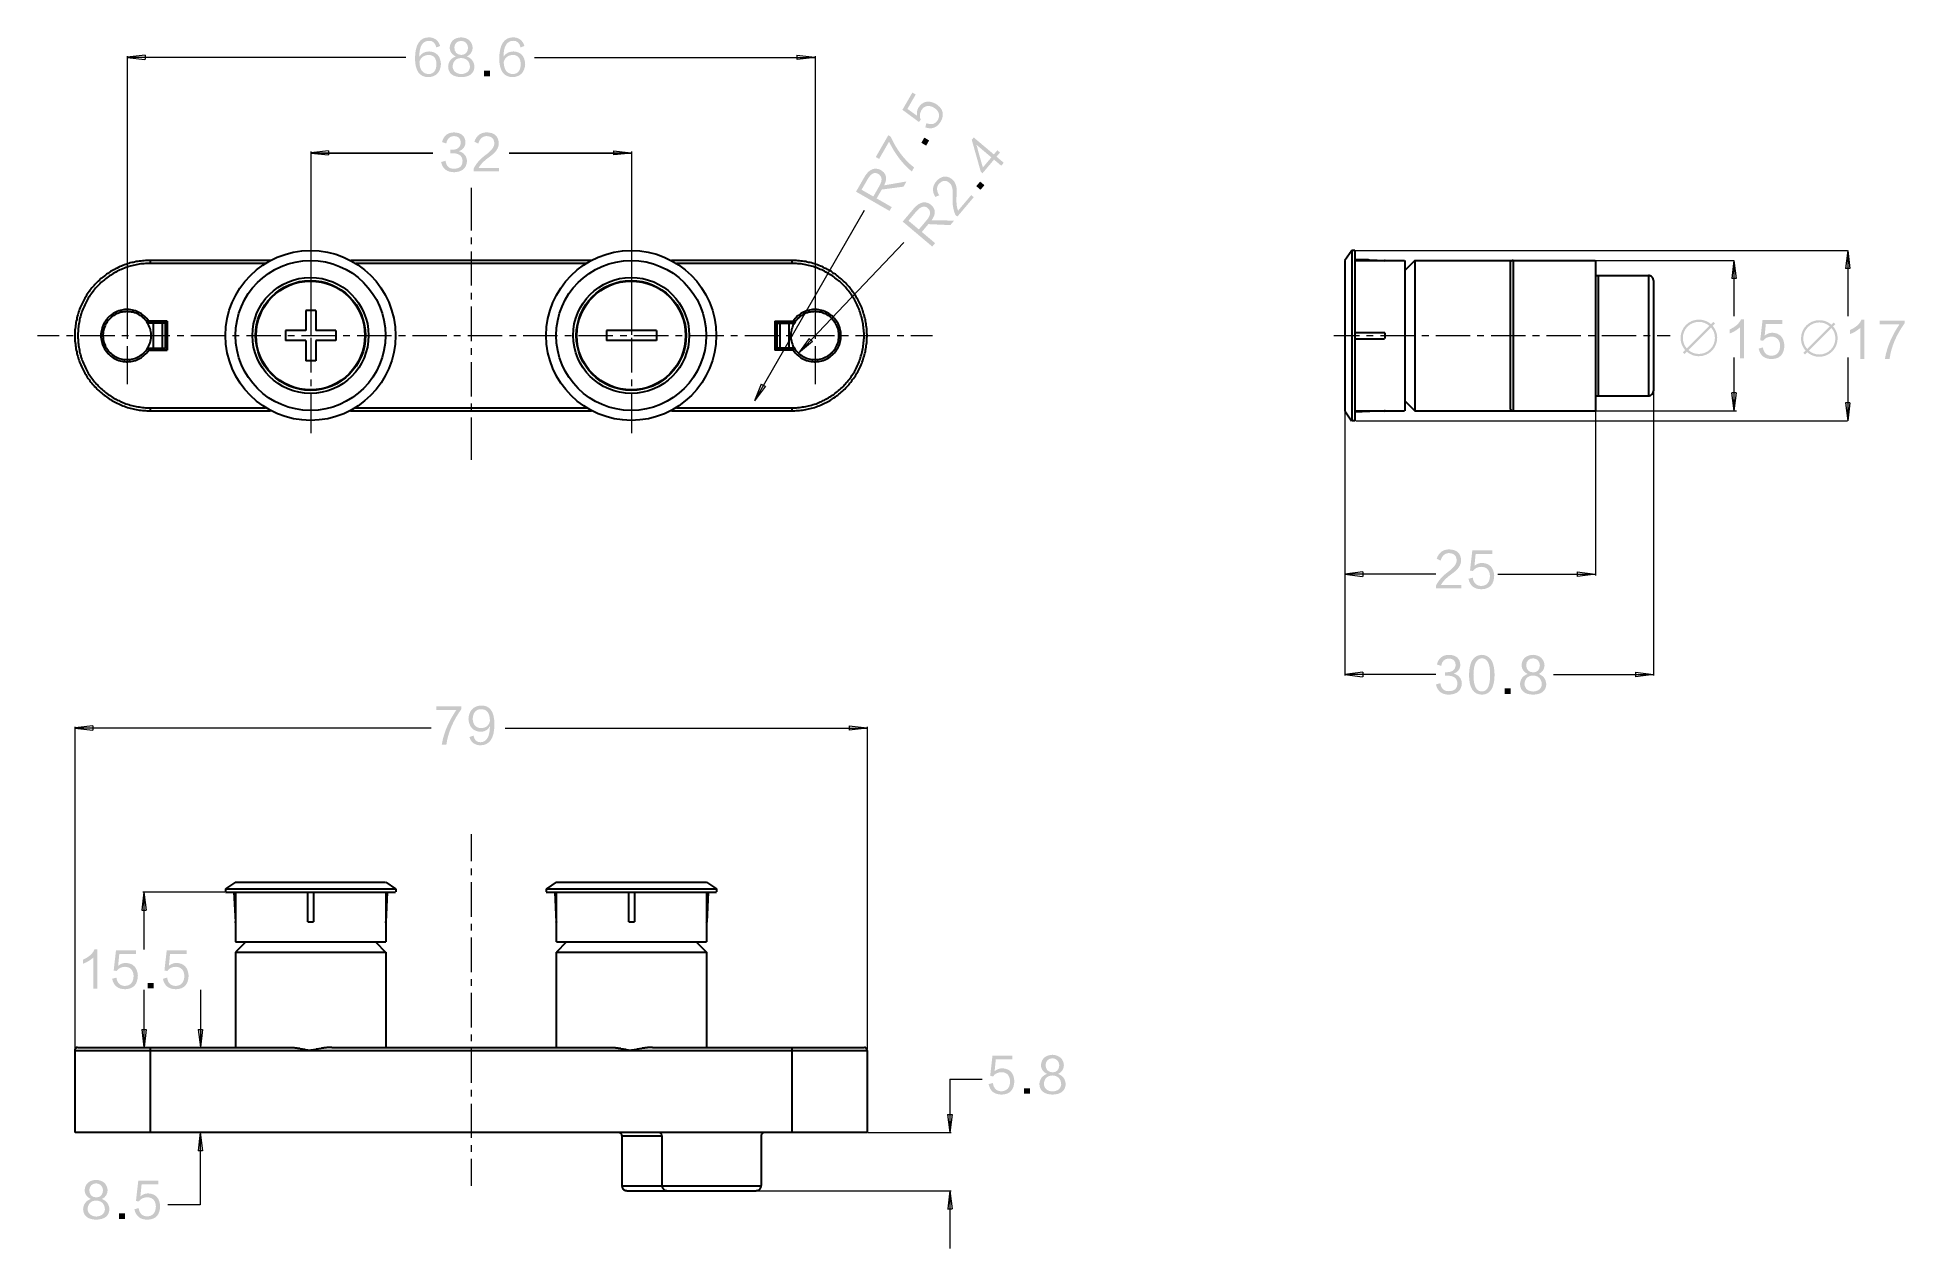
# Model space of a CAD drawing. Header units: millimetres. Extents: x 44 to 283, y 0 to 156.
import ezdxf

# ---------------------------------------------------------------- set-up
doc = ezdxf.new("R2010")
doc.units = ezdxf.units.MM

msp = doc.modelspace()

# ---------------------------------------------------------------- hatches: boundary and pattern name
h = msp.add_hatch(color=250)
edge = h.paths.add_edge_path(flags=0)
edge.add_spline(control_points=[(92.721889, 152.358966), (92.738787, 151.350374), (93.135697, 150.829674), (93.912514, 150.796866), (94.541199, 150.829674), (94.872387, 151.243483), (94.905195, 152.037268), (94.888297, 152.830983), (94.558097, 153.235266), (93.912514, 153.252199), (93.267989, 153.219391), (92.871114, 152.921999), (92.721889, 152.358966), (92.721889, 152.358966), (92.721889, 152.358966), (92.721889, 152.358966)], knot_values=[0, 0, 0, 0, 1, 1, 1, 2, 2, 2, 3, 3, 3, 4, 4, 4, 5, 5, 5, 5], degree=3, periodic=1)
edge = h.paths.add_edge_path(flags=0)
edge.add_spline(control_points=[(95.376189, 154.393083), (95.376189, 154.393083), (94.880889, 154.219481), (94.880889, 154.219481), (94.748597, 154.798389), (94.434307, 155.079976), (93.937914, 155.062972), (93.111391, 155.046074), (92.697617, 154.360274), (92.697617, 153.004585), (92.962095, 153.451166), (93.391814, 153.681883), (93.987691, 153.698781), (94.913697, 153.649074), (95.410091, 153.111476), (95.475707, 152.086974), (95.410091, 151.044481), (94.888297, 150.482576), (93.912514, 150.399991), (92.738787, 150.399991), (92.151517, 151.202172), (92.151517, 152.805583), (92.168416, 154.607889), (92.771595, 155.509589), (93.962291, 155.509589), (94.690389, 155.476781), (95.161417, 155.104283), (95.376189, 154.393083)], knot_values=[0, 0, 0, 0, 1, 1, 1, 2, 2, 2, 3, 3, 3, 4, 4, 4, 5, 5, 5, 6, 6, 6, 7, 7, 7, 8, 8, 8, 9, 9, 9, 9], degree=3, periodic=1)
h = msp.add_hatch(color=250)
edge = h.paths.add_edge_path(flags=0)
edge.add_spline(control_points=[(98.05991, 152.855289), (97.398487, 152.822481), (97.034385, 152.458485), (96.968804, 151.764183), (97.034385, 151.168376), (97.406883, 150.846572), (98.08531, 150.796866), (98.762714, 150.846572), (99.135212, 151.152466), (99.200794, 151.714476), (99.151087, 152.441481), (98.77111, 152.822481), (98.05991, 152.855289), (98.05991, 152.855289), (98.05991, 152.855289), (98.05991, 152.855289)], knot_values=[0, 0, 0, 0, 1, 1, 1, 2, 2, 2, 3, 3, 3, 4, 4, 4, 5, 5, 5, 5], degree=3, periodic=1)
edge = h.paths.add_edge_path(flags=0)
edge.add_spline(control_points=[(98.08531, 155.062972), (97.53921, 155.030199), (97.241783, 154.748683), (97.192112, 154.219481), (97.207987, 153.607799), (97.506402, 153.284972), (98.08531, 153.252199), (98.630387, 153.269168), (98.920406, 153.574991), (98.953214, 154.169774), (98.903402, 154.715874), (98.614512, 155.013266), (98.08531, 155.062972), (98.08531, 155.062972), (98.08531, 155.062972), (98.08531, 155.062972)], knot_values=[0, 0, 0, 0, 1, 1, 1, 2, 2, 2, 3, 3, 3, 4, 4, 4, 5, 5, 5, 5], degree=3, periodic=1)
edge = h.paths.add_edge_path(flags=0)
edge.add_spline(control_points=[(97.389985, 153.054291), (96.894685, 153.284972), (96.630102, 153.657576), (96.596306, 154.169774), (96.66291, 155.013266), (97.159304, 155.459883), (98.08531, 155.509589), (98.977485, 155.442985), (99.465412, 154.997391), (99.547997, 154.169774), (99.515083, 153.640572), (99.267504, 153.269168), (98.803883, 153.054291), (99.415706, 152.822481), (99.738497, 152.375899), (99.771306, 151.714476), (99.721494, 150.870985), (99.159483, 150.432799), (98.08531, 150.399991), (96.99311, 150.432799), (96.431206, 150.887883), (96.398397, 151.764183), (96.448104, 152.408672), (96.778304, 152.838391), (97.389985, 153.054291)], knot_values=[0, 0, 0, 0, 1, 1, 1, 2, 2, 2, 3, 3, 3, 4, 4, 4, 5, 5, 5, 6, 6, 6, 7, 7, 7, 8, 8, 8, 8], degree=3, periodic=1)
h = msp.add_hatch(color=250)
edge = h.paths.add_edge_path(flags=0)
edge.add_spline(control_points=[(103.526907, 152.358966), (103.543806, 151.350374), (103.940716, 150.829674), (104.717497, 150.796866), (105.346183, 150.829674), (105.677406, 151.243483), (105.710214, 152.037268), (105.693316, 152.830983), (105.363116, 153.235266), (104.717497, 153.252199), (104.073008, 153.219391), (103.676097, 152.921999), (103.526907, 152.358966), (103.526907, 152.358966), (103.526907, 152.358966), (103.526907, 152.358966)], knot_values=[0, 0, 0, 0, 1, 1, 1, 2, 2, 2, 3, 3, 3, 4, 4, 4, 5, 5, 5, 5], degree=3, periodic=1)
edge = h.paths.add_edge_path(flags=0)
edge.add_spline(control_points=[(106.181208, 154.393083), (106.181208, 154.393083), (105.685908, 154.219481), (105.685908, 154.219481), (105.553616, 154.798389), (105.239291, 155.079976), (104.742897, 155.062972), (103.916409, 155.046074), (103.502601, 154.360274), (103.502601, 153.004585), (103.767114, 153.451166), (104.196797, 153.681883), (104.792709, 153.698781), (105.718716, 153.649074), (106.215109, 153.111476), (106.280691, 152.086974), (106.215109, 151.044481), (105.693316, 150.482576), (104.717497, 150.399991), (103.543806, 150.399991), (102.956501, 151.202172), (102.956501, 152.805583), (102.973399, 154.607889), (103.576614, 155.509589), (104.767309, 155.509589), (105.495408, 155.476781), (105.966401, 155.104283), (106.181208, 154.393083)], knot_values=[0, 0, 0, 0, 1, 1, 1, 2, 2, 2, 3, 3, 3, 4, 4, 4, 5, 5, 5, 6, 6, 6, 7, 7, 7, 8, 8, 8, 9, 9, 9, 9], degree=3, periodic=1)
h = msp.add_hatch(color=250)
h.dxf.hatch_style = 2
h.paths.add_polyline_path([(101.78609, 150.498381), (101.78609, 151.218083), (101.016717, 151.218083), (101.016717, 150.498381)])
h = msp.add_hatch(color=250)
edge = h.paths.add_edge_path(flags=0)
edge.add_spline(control_points=[(156.540906, 145.446885), (156.540906, 145.446885), (155.30389, 146.330382), (155.30389, 146.330382), (155.30389, 146.330382), (156.367586, 148.178796), (156.367586, 148.178796), (156.367586, 148.178796), (155.938784, 148.425388), (155.938784, 148.425388), (155.938784, 148.425388), (154.66381, 146.212378), (154.66381, 146.212378), (154.66381, 146.212378), (156.772116, 144.655675), (156.772116, 144.655675), (156.772116, 144.655675), (157.021812, 144.940578), (157.021812, 144.940578), (156.828702, 145.3008), (156.851809, 145.705965), (157.093391, 146.158297), (157.468217, 146.743873), (157.993997, 146.860572), (158.669814, 146.510475), (159.354485, 146.077793), (159.534684, 145.545169), (159.208117, 144.912568), (158.880387, 144.376275), (158.391401, 144.238198), (157.740315, 144.499077), (157.740315, 144.499077), (157.59751, 143.951989), (157.59751, 143.951989), (158.461216, 143.663982), (159.128883, 143.928882), (159.598607, 144.744575), (160.089109, 145.663773), (159.856593, 146.417977), (158.899013, 147.007292), (157.9626, 147.470383), (157.234184, 147.298087), (156.712708, 146.492272), (156.531592, 146.177276), (156.473913, 145.828379), (156.540906, 145.446885)], knot_values=[0, 0, 0, 0, 1, 1, 1, 2, 2, 2, 3, 3, 3, 4, 4, 4, 5, 5, 5, 6, 6, 6, 7, 7, 7, 8, 8, 8, 9, 9, 9, 10, 10, 10, 11, 11, 11, 12, 12, 12, 13, 13, 13, 14, 14, 14, 15, 15, 15, 15], degree=3, periodic=1)
h = msp.add_hatch(color=250)
edge = h.paths.add_edge_path(flags=0)
edge.add_spline(control_points=[(97.774795, 140.908399), (98.320895, 141.107366), (98.601283, 141.479899), (98.618287, 142.02487), (98.585514, 142.851499), (98.097587, 143.28217), (97.154612, 143.314978), (96.327983, 143.29808), (95.815785, 142.885366), (95.616783, 142.074682), (95.616783, 142.074682), (96.162883, 141.90108), (96.162883, 141.90108), (96.278312, 142.512797), (96.617014, 142.827193), (97.180012, 142.844091), (97.709214, 142.827193), (97.989602, 142.554072), (98.023504, 142.02487), (97.989602, 141.413189), (97.618091, 141.098899), (96.906891, 141.082989), (96.807514, 141.082989), (96.724893, 141.082989), (96.659312, 141.082989), (96.659312, 141.082989), (96.659312, 140.636372), (96.659312, 140.636372), (96.724893, 140.636372), (96.874083, 140.636372), (97.104906, 140.636372), (97.816106, 140.60247), (98.197106, 140.289274), (98.246812, 139.693397), (98.246812, 138.999166), (97.874314, 138.651997), (97.130306, 138.651997), (96.518483, 138.651997), (96.162883, 138.990699), (96.063506, 139.669091), (96.063506, 139.669091), (95.492993, 139.519866), (95.492993, 139.519866), (95.690902, 138.643566), (96.254006, 138.20538), (97.180012, 138.20538), (98.221412, 138.255087), (98.767512, 138.734582), (98.817183, 139.643691), (98.783387, 140.289274), (98.436183, 140.710491), (97.774795, 140.908399)], knot_values=[0, 0, 0, 0, 1, 1, 1, 2, 2, 2, 3, 3, 3, 4, 4, 4, 5, 5, 5, 6, 6, 6, 7, 7, 7, 8, 8, 8, 9, 9, 9, 10, 10, 10, 11, 11, 11, 12, 12, 12, 13, 13, 13, 14, 14, 14, 15, 15, 15, 16, 16, 16, 17, 17, 17, 17], degree=3, periodic=1)
h = msp.add_hatch(color=250)
edge = h.paths.add_edge_path(flags=0)
edge.add_spline(control_points=[(102.913815, 138.32917), (102.913815, 138.32917), (102.913815, 138.750493), (102.913815, 138.750493), (102.913815, 138.750493), (100.309186, 138.750493), (100.309186, 138.750493), (100.524098, 139.181199), (100.970715, 139.643691), (101.649107, 140.139978), (102.525407, 140.734797), (102.939215, 141.35498), (102.889509, 142.000599), (102.822798, 142.844091), (102.327498, 143.28217), (101.401386, 143.314978), (100.590809, 143.331982), (100.044709, 142.935072), (99.764215, 142.124389), (99.764215, 142.124389), (100.259515, 141.876774), (100.259515, 141.876774), (100.441513, 142.488491), (100.788717, 142.810189), (101.302009, 142.844091), (101.963396, 142.827193), (102.302098, 142.521299), (102.318996, 141.925493), (102.334907, 141.479899), (101.971898, 140.98347), (101.22789, 140.43737), (100.499686, 139.908274), (99.978986, 139.313491), (99.664696, 138.651997), (99.664696, 138.651997), (99.664696, 138.32917), (99.664696, 138.32917), (99.664696, 138.32917), (102.913815, 138.32917), (102.913815, 138.32917)], knot_values=[0, 0, 0, 0, 1, 1, 1, 2, 2, 2, 3, 3, 3, 4, 4, 4, 5, 5, 5, 6, 6, 6, 7, 7, 7, 8, 8, 8, 9, 9, 9, 10, 10, 10, 11, 11, 11, 12, 12, 12, 13, 13, 13, 13], degree=3, periodic=1)
h = msp.add_hatch(color=250)
edge = h.paths.add_edge_path(flags=0)
edge.add_spline(control_points=[(153.152687, 142.777098), (153.152687, 142.777098), (152.851414, 142.950771), (152.851414, 142.950771), (152.851414, 142.950771), (151.243982, 140.157088), (151.243982, 140.157088), (151.243982, 140.157088), (151.673913, 139.909473), (151.673913, 139.909473), (151.673913, 139.909473), (152.947899, 142.122484), (152.947899, 142.122484), (153.713886, 140.537594), (154.686494, 139.262479), (155.866782, 138.296891), (155.866782, 138.296891), (156.162692, 138.813181), (156.162692, 138.813181), (154.909485, 139.782579), (153.905514, 141.104579), (153.152687, 142.777098)], knot_values=[0, 0, 0, 0, 1, 1, 1, 2, 2, 2, 3, 3, 3, 4, 4, 4, 5, 5, 5, 6, 6, 6, 7, 7, 7, 7], degree=3, periodic=1)
h = msp.add_hatch(color=250)
h.dxf.hatch_style = 2
h.paths.add_polyline_path([(158.092704, 142.286667), (157.468887, 142.6459), (157.085982, 141.978797), (157.708812, 141.620693)])
h = msp.add_hatch(color=250)
edge = h.paths.add_edge_path(flags=0)
edge.add_spline(control_points=[(164.981608, 138.821965), (164.981608, 138.821965), (166.068798, 140.111298), (166.068798, 140.111298), (166.068798, 140.111298), (164.116702, 141.758382), (164.116702, 141.758382), (164.129508, 141.746881), (164.143514, 141.713191), (164.159882, 141.656076), (164.187717, 141.611873), (164.208107, 141.571798), (164.223312, 141.538072), (164.317715, 141.112269), (164.57041, 140.207394), (164.981608, 138.821965), (164.981608, 138.821965), (164.981608, 138.821965), (164.981608, 138.821965)], knot_values=[0, 0, 0, 0, 1, 1, 1, 2, 2, 2, 3, 3, 3, 4, 4, 4, 5, 5, 5, 6, 6, 6, 6], degree=3, periodic=1)
edge = h.paths.add_edge_path(flags=0)
edge.add_spline(control_points=[(167.177191, 140.732998), (167.177191, 140.732998), (166.729516, 140.202385), (166.729516, 140.202385), (166.729516, 140.202385), (167.658697, 139.419183), (167.658697, 139.419183), (167.658697, 139.419183), (167.338904, 139.040899), (167.338904, 139.040899), (167.338904, 139.040899), (166.409687, 139.824066), (166.409687, 139.824066), (166.409687, 139.824066), (164.938816, 138.079686), (164.938816, 138.079686), (164.938816, 138.079686), (164.711803, 138.271597), (164.711803, 138.271597), (164.711803, 138.271597), (163.555116, 142.361385), (163.555116, 142.361385), (163.555116, 142.361385), (163.810985, 142.665197), (163.810985, 142.665197), (163.810985, 142.665197), (166.388591, 140.490675), (166.388591, 140.490675), (166.388591, 140.490675), (166.836196, 141.021288), (166.836196, 141.021288), (166.836196, 141.021288), (167.177191, 140.732998), (167.177191, 140.732998)], knot_values=[0, 0, 0, 0, 1, 1, 1, 2, 2, 2, 3, 3, 3, 4, 4, 4, 5, 5, 5, 6, 6, 6, 7, 7, 7, 8, 8, 8, 9, 9, 9, 10, 10, 10, 11, 11, 11, 11], degree=3, periodic=1)
h = msp.add_hatch(color=250)
edge = h.paths.add_edge_path(flags=0)
edge.add_spline(control_points=[(149.424707, 135.960091), (149.424707, 135.960091), (150.929516, 135.094798), (150.929516, 135.094798), (150.929516, 135.094798), (151.732686, 136.491092), (151.732686, 136.491092), (152.123316, 137.201587), (152.060416, 137.704683), (151.543985, 138.001792), (151.078106, 138.251877), (150.639392, 138.03707), (150.2289, 137.357585), (150.2289, 137.357585), (149.424707, 135.960091), (149.424707, 135.960091)], knot_values=[0, 0, 0, 0, 1, 1, 1, 2, 2, 2, 3, 3, 3, 4, 4, 4, 5, 5, 5, 5], degree=3, periodic=1)
edge = h.paths.add_edge_path(flags=0)
edge.add_spline(control_points=[(155.185886, 137.020894), (155.185886, 137.020894), (154.802099, 136.354885), (154.802099, 136.354885), (154.802099, 136.354885), (152.014696, 135.986267), (152.014696, 135.986267), (152.014696, 135.986267), (151.358494, 134.847183), (151.358494, 134.847183), (151.358494, 134.847183), (153.293304, 133.734098), (153.293304, 133.734098), (153.293304, 133.734098), (153.008083, 133.239892), (153.008083, 133.239892), (153.008083, 133.239892), (148.710509, 135.71357), (148.710509, 135.71357), (148.710509, 135.71357), (149.861094, 137.711668), (149.861094, 137.711668), (150.431994, 138.603878), (151.099696, 138.868779), (151.863213, 138.505277), (152.607186, 138.07637), (152.760892, 137.415793), (152.323588, 136.523689), (152.323588, 136.523689), (155.185886, 137.020894), (155.185886, 137.020894)], knot_values=[0, 0, 0, 0, 1, 1, 1, 2, 2, 2, 3, 3, 3, 4, 4, 4, 5, 5, 5, 6, 6, 6, 7, 7, 7, 8, 8, 8, 9, 9, 9, 10, 10, 10, 10], degree=3, periodic=1)
h = msp.add_hatch(color=250)
edge = h.paths.add_edge_path(flags=0)
edge.add_spline(control_points=[(163.805306, 134.997784), (163.805306, 134.997784), (163.483502, 135.269387), (163.483502, 135.269387), (163.483502, 135.269387), (161.804914, 133.27898), (161.804914, 133.27898), (161.615085, 133.720869), (161.548586, 134.359573), (161.606512, 135.198267), (161.716685, 136.251168), (161.508687, 136.967095), (160.984001, 137.344991), (160.297389, 137.836869), (159.641893, 137.740596), (159.019804, 137.05409), (158.486016, 136.445478), (158.437404, 135.772978), (158.875095, 135.035672), (158.875095, 135.035672), (159.384506, 135.2557), (159.384506, 135.2557), (159.034198, 135.788394), (159.011303, 136.261187), (159.315997, 136.674395), (159.755487, 137.169978), (160.207995, 137.231784), (160.673486, 136.860874), (161.024993, 136.58539), (161.169385, 135.987467), (161.106908, 135.067281), (161.042209, 134.170273), (161.161589, 133.389188), (161.464307, 132.722685), (161.464307, 132.722685), (161.711605, 132.513981), (161.711605, 132.513981), (161.711605, 132.513981), (163.805306, 134.997784), (163.805306, 134.997784)], knot_values=[0, 0, 0, 0, 1, 1, 1, 2, 2, 2, 3, 3, 3, 4, 4, 4, 5, 5, 5, 6, 6, 6, 7, 7, 7, 8, 8, 8, 9, 9, 9, 10, 10, 10, 11, 11, 11, 12, 12, 12, 13, 13, 13, 13], degree=3, periodic=1)
h = msp.add_hatch(color=250)
h.dxf.hatch_style = 2
h.paths.add_polyline_path([(165.177117, 136.541398), (164.627207, 137.004878), (164.132401, 136.417785), (164.682311, 135.95427)])
h = msp.add_hatch(color=250)
edge = h.paths.add_edge_path(flags=0)
edge.add_spline(control_points=[(155.442814, 131.985979), (155.442814, 131.985979), (156.7694, 130.866192), (156.7694, 130.866192), (156.7694, 130.866192), (157.808507, 132.099079), (157.808507, 132.099079), (158.3188, 132.728576), (158.345505, 133.23587), (157.890386, 133.619587), (157.476084, 133.947494), (157.006184, 133.813579), (156.481815, 133.217773), (156.481815, 133.217773), (155.442814, 131.985979), (155.442814, 131.985979)], knot_values=[0, 0, 0, 0, 1, 1, 1, 2, 2, 2, 3, 3, 3, 4, 4, 4, 5, 5, 5, 5], degree=3, periodic=1)
edge = h.paths.add_edge_path(flags=0)
edge.add_spline(control_points=[(161.300689, 132.008486), (161.300689, 132.008486), (160.804789, 131.421393), (160.804789, 131.421393), (160.804789, 131.421393), (157.995902, 131.551286), (157.995902, 131.551286), (157.995902, 131.551286), (157.148812, 130.547492), (157.148812, 130.547492), (157.148812, 130.547492), (158.854704, 129.108088), (158.854704, 129.108088), (158.854704, 129.108088), (158.487816, 128.672267), (158.487816, 128.672267), (158.487816, 128.672267), (154.696513, 131.869985), (154.696513, 131.869985), (154.696513, 131.869985), (156.183189, 133.632287), (156.183189, 133.632287), (156.903102, 134.408574), (157.606788, 134.550779), (158.2934, 134.057666), (158.950801, 133.504193), (158.984809, 132.826084), (158.395388, 132.025384), (158.395388, 132.025384), (161.300689, 132.008486), (161.300689, 132.008486)], knot_values=[0, 0, 0, 0, 1, 1, 1, 2, 2, 2, 3, 3, 3, 4, 4, 4, 5, 5, 5, 6, 6, 6, 7, 7, 7, 8, 8, 8, 9, 9, 9, 10, 10, 10, 10], degree=3, periodic=1)
h = msp.add_hatch(color=7)
edge = h.paths.add_edge_path(flags=0)
edge.add_spline(control_points=[(216.41899, 126.756824), (216.356205, 126.818829), (216.355567, 126.92093), (216.417572, 126.983715), (216.479577, 127.0465), (216.581678, 127.047138), (216.644463, 126.985133), (216.644463, 126.985133), (216.651779, 126.977908), (216.651779, 126.977908), (216.714564, 126.915903), (216.715202, 126.813802), (216.653197, 126.751017), (216.591192, 126.688232), (216.489091, 126.687594), (216.426306, 126.749599), (216.426306, 126.749599), (216.426306, 126.749599), (216.426306, 126.749599), (216.426306, 126.749599), (216.41899, 126.756824), (216.41899, 126.756824)], knot_values=[0, 0, 0, 0, 1, 1, 1, 2, 2, 2, 3, 3, 3, 4, 4, 4, 5, 5, 5, 6, 6, 6, 7, 7, 7, 7], degree=3, periodic=1)
h = msp.add_hatch(color=250)
edge = h.paths.add_edge_path(flags=0)
edge.add_spline(control_points=[(258.569107, 118.509374), (258.569107, 118.509374), (258.867487, 118.801474), (258.867487, 118.801474), (258.867487, 118.801474), (258.658007, 119.010988), (258.658007, 119.010988), (258.658007, 119.010988), (258.365907, 118.712574), (258.365907, 118.712574), (257.946807, 119.074488), (257.406987, 119.303088), (256.810087, 119.303088), (255.514687, 119.303088), (254.460587, 118.248988), (254.460587, 116.953588), (254.460587, 116.356688), (254.682907, 115.829674), (255.051207, 115.397874), (255.051207, 115.397874), (254.752687, 115.105774), (254.752687, 115.105774), (254.752687, 115.105774), (254.962307, 114.896188), (254.962307, 114.896188), (254.962307, 114.896188), (255.254407, 115.194674), (255.254407, 115.194674), (255.679787, 114.826374), (256.213187, 114.604088), (256.810087, 114.604088), (258.105487, 114.604088), (259.159587, 115.658188), (259.159587, 116.953588), (259.159587, 117.550488), (258.937407, 118.083888), (258.569107, 118.509374), (258.569107, 118.509374), (258.569107, 118.509374), (258.569107, 118.509374)], knot_values=[0, 0, 0, 0, 1, 1, 1, 2, 2, 2, 3, 3, 3, 4, 4, 4, 5, 5, 5, 6, 6, 6, 7, 7, 7, 8, 8, 8, 9, 9, 9, 10, 10, 10, 11, 11, 11, 12, 12, 12, 13, 13, 13, 13], degree=3, periodic=1)
edge = h.paths.add_edge_path(flags=0)
edge.add_spline(control_points=[(254.752687, 116.953588), (254.752687, 118.077574), (255.667087, 119.010988), (256.810087, 119.010988), (257.318087, 119.010988), (257.787987, 118.826874), (258.156287, 118.502988), (258.156287, 118.502988), (255.260687, 115.607388), (255.260687, 115.607388), (254.936907, 115.975688), (254.752687, 116.445588), (254.752687, 116.953588), (254.752687, 116.953588), (254.752687, 116.953588), (254.752687, 116.953588)], knot_values=[0, 0, 0, 0, 1, 1, 1, 2, 2, 2, 3, 3, 3, 4, 4, 4, 5, 5, 5, 5], degree=3, periodic=1)
edge = h.paths.add_edge_path(flags=0)
edge.add_spline(control_points=[(256.810087, 114.896188), (256.302087, 114.896188), (255.832187, 115.080374), (255.463887, 115.404188), (255.463887, 115.404188), (258.359487, 118.299788), (258.359487, 118.299788), (258.683407, 117.931488), (258.867487, 117.461588), (258.867487, 116.953588), (258.867487, 115.816974), (257.940387, 114.896188), (256.810087, 114.896188)], knot_values=[0, 0, 0, 0, 1, 1, 1, 2, 2, 2, 3, 3, 3, 4, 4, 4, 4], degree=3, periodic=1)
h = msp.add_hatch(color=250)
edge = h.paths.add_edge_path(flags=0)
edge.add_spline(control_points=[(262.069016, 114.31728), (262.069016, 114.31728), (262.589716, 114.31728), (262.589716, 114.31728), (262.589716, 114.31728), (262.589716, 119.352795), (262.589716, 119.352795), (262.589716, 119.352795), (262.217112, 119.352795), (262.217112, 119.352795), (262.002305, 118.823699), (261.514414, 118.385478), (260.754495, 118.03838), (260.754495, 118.03838), (260.754495, 117.51768), (260.754495, 117.51768), (261.266693, 117.715588), (261.704914, 117.980172), (262.069016, 118.311395), (262.069016, 118.311395), (262.069016, 114.31728), (262.069016, 114.31728)], knot_values=[0, 0, 0, 0, 1, 1, 1, 2, 2, 2, 3, 3, 3, 4, 4, 4, 5, 5, 5, 6, 6, 6, 7, 7, 7, 7], degree=3, periodic=1)
h = msp.add_hatch(color=250)
edge = h.paths.add_edge_path(flags=0)
edge.add_spline(control_points=[(265.248002, 117.244595), (265.248002, 117.244595), (265.397192, 118.756988), (265.397192, 118.756988), (265.397192, 118.756988), (267.530792, 118.756988), (267.530792, 118.756988), (267.530792, 118.756988), (267.530792, 119.253382), (267.530792, 119.253382), (267.530792, 119.253382), (264.97601, 119.253382), (264.97601, 119.253382), (264.97601, 119.253382), (264.677596, 116.648788), (264.677596, 116.648788), (264.677596, 116.648788), (265.050094, 116.57467), (265.050094, 116.57467), (265.2649, 116.921874), (265.629002, 117.103872), (266.1412, 117.12077), (266.835502, 117.086974), (267.199604, 116.690099), (267.232412, 115.93018), (267.199604, 115.119497), (266.828094, 114.697187), (266.116894, 114.664378), (265.488208, 114.681382), (265.124212, 115.036982), (265.024694, 115.731178), (265.024694, 115.731178), (264.479687, 115.581988), (264.479687, 115.581988), (264.661685, 114.689778), (265.223696, 114.243197), (266.1666, 114.243197), (267.208, 114.27597), (267.745704, 114.854878), (267.778512, 115.978899), (267.712896, 117.021287), (267.199604, 117.566399), (266.240683, 117.61607), (265.876687, 117.61607), (265.546487, 117.49228), (265.248002, 117.244595)], knot_values=[0, 0, 0, 0, 1, 1, 1, 2, 2, 2, 3, 3, 3, 4, 4, 4, 5, 5, 5, 6, 6, 6, 7, 7, 7, 8, 8, 8, 9, 9, 9, 10, 10, 10, 11, 11, 11, 12, 12, 12, 13, 13, 13, 14, 14, 14, 15, 15, 15, 15], degree=3, periodic=1)
h = msp.add_hatch(color=250)
edge = h.paths.add_edge_path(flags=0)
edge.add_spline(control_points=[(274.017105, 118.43529), (274.017105, 118.43529), (274.315484, 118.72739), (274.315484, 118.72739), (274.315484, 118.72739), (274.106005, 118.93687), (274.106005, 118.93687), (274.106005, 118.93687), (273.813905, 118.63849), (273.813905, 118.63849), (273.394805, 119.00037), (272.854984, 119.22897), (272.258084, 119.22897), (270.962684, 119.22897), (269.908584, 118.17487), (269.908584, 116.87947), (269.908584, 116.28257), (270.130905, 115.75559), (270.499205, 115.32379), (270.499205, 115.32379), (270.200684, 115.03169), (270.200684, 115.03169), (270.200684, 115.03169), (270.410305, 114.82207), (270.410305, 114.82207), (270.410305, 114.82207), (270.702405, 115.12059), (270.702405, 115.12059), (271.127784, 114.75229), (271.661184, 114.52997), (272.258084, 114.52997), (273.553484, 114.52997), (274.607584, 115.58407), (274.607584, 116.87947), (274.607584, 117.47637), (274.385405, 118.00977), (274.017105, 118.43529), (274.017105, 118.43529), (274.017105, 118.43529), (274.017105, 118.43529)], knot_values=[0, 0, 0, 0, 1, 1, 1, 2, 2, 2, 3, 3, 3, 4, 4, 4, 5, 5, 5, 6, 6, 6, 7, 7, 7, 8, 8, 8, 9, 9, 9, 10, 10, 10, 11, 11, 11, 12, 12, 12, 13, 13, 13, 13], degree=3, periodic=1)
edge = h.paths.add_edge_path(flags=0)
edge.add_spline(control_points=[(270.200684, 116.87947), (270.200684, 118.00349), (271.115084, 118.93687), (272.258084, 118.93687), (272.766084, 118.93687), (273.235984, 118.75279), (273.604284, 118.42887), (273.604284, 118.42887), (270.708684, 115.53327), (270.708684, 115.53327), (270.384905, 115.90157), (270.200684, 116.37147), (270.200684, 116.87947), (270.200684, 116.87947), (270.200684, 116.87947), (270.200684, 116.87947)], knot_values=[0, 0, 0, 0, 1, 1, 1, 2, 2, 2, 3, 3, 3, 4, 4, 4, 5, 5, 5, 5], degree=3, periodic=1)
edge = h.paths.add_edge_path(flags=0)
edge.add_spline(control_points=[(272.258084, 114.82207), (271.750084, 114.82207), (271.280184, 115.00629), (270.911884, 115.33007), (270.911884, 115.33007), (273.807484, 118.22567), (273.807484, 118.22567), (274.131405, 117.85737), (274.315484, 117.38747), (274.315484, 116.87947), (274.315484, 115.74289), (273.388384, 114.82207), (272.258084, 114.82207)], knot_values=[0, 0, 0, 0, 1, 1, 1, 2, 2, 2, 3, 3, 3, 4, 4, 4, 4], degree=3, periodic=1)
h = msp.add_hatch(color=250)
edge = h.paths.add_edge_path(flags=0)
edge.add_spline(control_points=[(277.517013, 114.243197), (277.517013, 114.243197), (278.037713, 114.243197), (278.037713, 114.243197), (278.037713, 114.243197), (278.037713, 119.278676), (278.037713, 119.278676), (278.037713, 119.278676), (277.665109, 119.278676), (277.665109, 119.278676), (277.450303, 118.74958), (276.962411, 118.311395), (276.202493, 117.964297), (276.202493, 117.964297), (276.202493, 117.443597), (276.202493, 117.443597), (276.714691, 117.64147), (277.152911, 117.906088), (277.517013, 118.237276), (277.517013, 118.237276), (277.517013, 114.243197), (277.517013, 114.243197)], knot_values=[0, 0, 0, 0, 1, 1, 1, 2, 2, 2, 3, 3, 3, 4, 4, 4, 5, 5, 5, 6, 6, 6, 7, 7, 7, 7], degree=3, periodic=1)
h = msp.add_hatch(color=250)
edge = h.paths.add_edge_path(flags=0)
edge.add_spline(control_points=[(283.202098, 118.832095), (283.202098, 118.832095), (283.202098, 119.179299), (283.202098, 119.179299), (283.202098, 119.179299), (279.977391, 119.179299), (279.977391, 119.179299), (279.977391, 119.179299), (279.977391, 118.68287), (279.977391, 118.68287), (279.977391, 118.68287), (282.532208, 118.68287), (282.532208, 118.68287), (281.539491, 117.227697), (280.919308, 115.748076), (280.671693, 114.243197), (280.671693, 114.243197), (281.266406, 114.243197), (281.266406, 114.243197), (281.482306, 115.813799), (282.126902, 117.344078), (283.202098, 118.832095)], knot_values=[0, 0, 0, 0, 1, 1, 1, 2, 2, 2, 3, 3, 3, 4, 4, 4, 5, 5, 5, 6, 6, 6, 7, 7, 7, 7], degree=3, periodic=1)
h = msp.add_hatch(color=7)
edge = h.paths.add_edge_path(flags=0)
edge.add_spline(control_points=[(216.417928, 107.47618), (216.355725, 107.538769), (216.356041, 107.640871), (216.41863, 107.703074), (216.481219, 107.765277), (216.583322, 107.764961), (216.645524, 107.702372), (216.645524, 107.702372), (216.652841, 107.69501), (216.652841, 107.69501), (216.715044, 107.632421), (216.714728, 107.530318), (216.652138, 107.468116), (216.589549, 107.405913), (216.487447, 107.406229), (216.425244, 107.468818), (216.425244, 107.468818), (216.417928, 107.47618), (216.417928, 107.47618)], knot_values=[0, 0, 0, 0, 1, 1, 1, 2, 2, 2, 3, 3, 3, 4, 4, 4, 5, 5, 5, 6, 6, 6, 6], degree=3, periodic=1)
h = msp.add_hatch(color=250)
edge = h.paths.add_edge_path(flags=0)
edge.add_spline(control_points=[(226.337283, 84.834865), (226.337283, 84.834865), (226.337283, 85.256188), (226.337283, 85.256188), (226.337283, 85.256188), (223.73269, 85.256188), (223.73269, 85.256188), (223.947602, 85.686894), (224.394183, 86.149386), (225.07261, 86.645673), (225.94891, 87.240492), (226.362683, 87.860675), (226.313012, 88.506294), (226.246302, 89.349786), (225.751002, 89.787865), (224.82489, 89.820673), (224.014312, 89.837677), (223.468212, 89.440767), (223.187683, 88.630084), (223.187683, 88.630084), (223.682983, 88.382469), (223.682983, 88.382469), (223.865017, 88.994186), (224.212185, 89.315884), (224.725512, 89.349786), (225.3869, 89.332888), (225.725602, 89.026994), (225.7425, 88.431188), (225.75841, 87.985594), (225.395402, 87.489165), (224.651394, 86.943065), (223.92319, 86.413969), (223.40249, 85.819186), (223.0882, 85.157692), (223.0882, 85.157692), (223.0882, 84.834865), (223.0882, 84.834865), (223.0882, 84.834865), (226.337283, 84.834865), (226.337283, 84.834865)], knot_values=[0, 0, 0, 0, 1, 1, 1, 2, 2, 2, 3, 3, 3, 4, 4, 4, 5, 5, 5, 6, 6, 6, 7, 7, 7, 8, 8, 8, 9, 9, 9, 10, 10, 10, 11, 11, 11, 12, 12, 12, 13, 13, 13, 13], degree=3, periodic=1)
h = msp.add_hatch(color=250)
edge = h.paths.add_edge_path(flags=0)
edge.add_spline(control_points=[(228.029311, 87.712473), (228.029311, 87.712473), (228.178501, 89.224867), (228.178501, 89.224867), (228.178501, 89.224867), (230.312101, 89.224867), (230.312101, 89.224867), (230.312101, 89.224867), (230.312101, 89.721296), (230.312101, 89.721296), (230.312101, 89.721296), (227.757284, 89.721296), (227.757284, 89.721296), (227.757284, 89.721296), (227.458905, 87.116667), (227.458905, 87.116667), (227.458905, 87.116667), (227.831403, 87.042584), (227.831403, 87.042584), (228.046209, 87.389788), (228.410311, 87.571786), (228.922509, 87.588684), (229.616811, 87.554888), (229.980913, 87.157977), (230.013686, 86.398094), (229.980913, 85.587375), (229.609403, 85.165065), (228.898203, 85.132292), (228.269482, 85.149296), (227.905486, 85.504896), (227.806003, 86.199092), (227.806003, 86.199092), (227.260997, 86.049867), (227.260997, 86.049867), (227.442995, 85.157692), (228.005005, 84.711075), (228.947909, 84.711075), (229.989309, 84.743884), (230.527013, 85.322792), (230.559786, 86.446777), (230.494205, 87.489165), (229.980913, 88.034277), (229.021993, 88.083984), (228.657997, 88.083984), (228.327797, 87.960194), (228.029311, 87.712473)], knot_values=[0, 0, 0, 0, 1, 1, 1, 2, 2, 2, 3, 3, 3, 4, 4, 4, 5, 5, 5, 6, 6, 6, 7, 7, 7, 8, 8, 8, 9, 9, 9, 10, 10, 10, 11, 11, 11, 12, 12, 12, 13, 13, 13, 14, 14, 14, 15, 15, 15, 15], degree=3, periodic=1)
h = msp.add_hatch(color=250)
edge = h.paths.add_edge_path(flags=0)
edge.add_spline(control_points=[(225.370002, 73.891275), (225.916102, 74.090277), (226.19649, 74.462775), (226.213494, 75.007782), (226.180685, 75.834375), (225.692794, 76.265082), (224.749783, 76.29789), (223.92319, 76.280992), (223.410992, 75.868277), (223.21199, 75.057594), (223.21199, 75.057594), (223.75809, 74.883992), (223.75809, 74.883992), (223.873483, 75.495673), (224.212185, 75.810069), (224.775183, 75.826967), (225.304385, 75.810069), (225.584808, 75.536983), (225.61871, 75.007782), (225.584808, 74.3961), (225.213298, 74.081775), (224.502098, 74.0659), (224.402685, 74.0659), (224.3201, 74.0659), (224.254483, 74.0659), (224.254483, 74.0659), (224.254483, 73.619283), (224.254483, 73.619283), (224.3201, 73.619283), (224.46929, 73.619283), (224.700112, 73.619283), (225.411312, 73.585382), (225.792312, 73.272185), (225.841983, 72.676273), (225.841983, 71.982077), (225.469485, 71.634873), (224.725512, 71.634873), (224.11369, 71.634873), (223.75809, 71.973575), (223.658712, 72.651967), (223.658712, 72.651967), (223.0882, 72.502777), (223.0882, 72.502777), (223.286108, 71.626477), (223.849212, 71.188292), (224.775183, 71.188292), (225.816583, 71.237998), (226.362683, 71.717494), (226.41239, 72.626567), (226.378594, 73.272185), (226.03139, 73.693367), (225.370002, 73.891275)], knot_values=[0, 0, 0, 0, 1, 1, 1, 2, 2, 2, 3, 3, 3, 4, 4, 4, 5, 5, 5, 6, 6, 6, 7, 7, 7, 8, 8, 8, 9, 9, 9, 10, 10, 10, 11, 11, 11, 12, 12, 12, 13, 13, 13, 14, 14, 14, 15, 15, 15, 16, 16, 16, 17, 17, 17, 17], degree=3, periodic=1)
h = msp.add_hatch(color=250)
edge = h.paths.add_edge_path(flags=0)
edge.add_spline(control_points=[(228.946886, 75.851273), (228.268495, 75.801567), (227.921397, 75.090367), (227.904393, 73.717673), (227.904393, 72.296367), (228.259993, 71.593669), (228.971193, 71.609473), (229.682393, 71.593669), (230.037993, 72.296367), (230.037993, 73.717673), (230.037993, 75.157077), (229.673997, 75.868277), (228.946886, 75.851273), (228.946886, 75.851273), (228.946886, 75.851273), (228.946886, 75.851273)], knot_values=[0, 0, 0, 0, 1, 1, 1, 2, 2, 2, 3, 3, 3, 4, 4, 4, 5, 5, 5, 5], degree=3, periodic=1)
edge = h.paths.add_edge_path(flags=0)
edge.add_spline(control_points=[(228.996593, 71.188292), (227.888588, 71.204167), (227.333986, 72.047694), (227.333986, 73.717673), (227.350884, 75.388782), (227.896984, 76.248183), (228.971193, 76.29789), (230.046495, 76.265082), (230.591501, 75.404692), (230.608505, 73.717673), (230.591501, 72.064592), (230.054997, 71.2211), (228.996593, 71.188292)], knot_values=[0, 0, 0, 0, 1, 1, 1, 2, 2, 2, 3, 3, 3, 4, 4, 4, 4], degree=3, periodic=1)
h = msp.add_hatch(color=250)
edge = h.paths.add_edge_path(flags=0)
edge.add_spline(control_points=[(235.529296, 73.64359), (234.867909, 73.610782), (234.503807, 73.246785), (234.43819, 72.552483), (234.503807, 71.956677), (234.876305, 71.634873), (235.554696, 71.585167), (236.2321, 71.634873), (236.604598, 71.940767), (236.670215, 72.502777), (236.620509, 73.229782), (236.240496, 73.610782), (235.529296, 73.64359), (235.529296, 73.64359), (235.529296, 73.64359), (235.529296, 73.64359)], knot_values=[0, 0, 0, 0, 1, 1, 1, 2, 2, 2, 3, 3, 3, 4, 4, 4, 5, 5, 5, 5], degree=3, periodic=1)
edge = h.paths.add_edge_path(flags=0)
edge.add_spline(control_points=[(235.554696, 75.851273), (235.008596, 75.8185), (234.711205, 75.536983), (234.661498, 75.007782), (234.677409, 74.3961), (234.975788, 74.073273), (235.554696, 74.0405), (236.099809, 74.057469), (236.389792, 74.363292), (236.4226, 74.958075), (236.372788, 75.504175), (236.083898, 75.801567), (235.554696, 75.851273), (235.554696, 75.851273), (235.554696, 75.851273), (235.554696, 75.851273)], knot_values=[0, 0, 0, 0, 1, 1, 1, 2, 2, 2, 3, 3, 3, 4, 4, 4, 5, 5, 5, 5], degree=3, periodic=1)
edge = h.paths.add_edge_path(flags=0)
edge.add_spline(control_points=[(234.859407, 73.842592), (234.364107, 74.073273), (234.099488, 74.445877), (234.065692, 74.958075), (234.132296, 75.801567), (234.62869, 76.248183), (235.554696, 76.29789), (236.446907, 76.231285), (236.934798, 75.785692), (237.017384, 74.958075), (236.984505, 74.428873), (236.73689, 74.057469), (236.273305, 73.842592), (236.885092, 73.610782), (237.207884, 73.1642), (237.240692, 72.502777), (237.190915, 71.659285), (236.628905, 71.2211), (235.554696, 71.188292), (234.462496, 71.2211), (233.900592, 71.676183), (233.867784, 72.552483), (233.91749, 73.196973), (234.24769, 73.626692), (234.859407, 73.842592)], knot_values=[0, 0, 0, 0, 1, 1, 1, 2, 2, 2, 3, 3, 3, 4, 4, 4, 5, 5, 5, 6, 6, 6, 7, 7, 7, 8, 8, 8, 8], degree=3, periodic=1)
h = msp.add_hatch(color=250)
h.dxf.hatch_style = 2
h.paths.add_polyline_path([(232.672008, 71.286682), (232.672008, 72.006383), (231.9026, 72.006383), (231.9026, 71.286682)])
h = msp.add_hatch(color=250)
edge = h.paths.add_edge_path(flags=0)
edge.add_spline(control_points=[(98.108206, 69.352295), (98.108206, 69.352295), (98.108206, 69.699499), (98.108206, 69.699499), (98.108206, 69.699499), (94.883499, 69.699499), (94.883499, 69.699499), (94.883499, 69.699499), (94.883499, 69.20307), (94.883499, 69.20307), (94.883499, 69.20307), (97.438316, 69.20307), (97.438316, 69.20307), (96.445599, 67.747897), (95.825416, 66.268277), (95.577801, 64.763397), (95.577801, 64.763397), (96.172514, 64.763397), (96.172514, 64.763397), (96.388414, 66.333999), (97.033009, 67.864278), (98.108206, 69.352295)], knot_values=[0, 0, 0, 0, 1, 1, 1, 2, 2, 2, 3, 3, 3, 4, 4, 4, 5, 5, 5, 6, 6, 6, 7, 7, 7, 7], degree=3, periodic=1)
h = msp.add_hatch(color=250)
edge = h.paths.add_edge_path(flags=0)
edge.add_spline(control_points=[(101.758186, 67.789172), (101.758186, 68.831595), (101.361311, 69.343899), (100.567596, 69.327989), (99.940004, 69.278177), (99.600209, 68.87287), (99.550502, 68.111999), (99.584404, 67.350987), (99.923, 66.946668), (100.567596, 66.896997), (101.213109, 66.896997), (101.609984, 67.194389), (101.758186, 67.789172), (101.758186, 67.789172), (101.758186, 67.789172), (101.758186, 67.789172)], knot_values=[0, 0, 0, 0, 1, 1, 1, 2, 2, 2, 3, 3, 3, 4, 4, 4, 5, 5, 5, 5], degree=3, periodic=1)
edge = h.paths.add_edge_path(flags=0)
edge.add_spline(control_points=[(99.129286, 65.756078), (99.129286, 65.756078), (99.649986, 65.92968), (99.649986, 65.92968), (99.766402, 65.350772), (100.072296, 65.069291), (100.567596, 65.086189), (101.3454, 65.118997), (101.742311, 65.804797), (101.758186, 67.144577), (101.5105, 66.665187), (101.096692, 66.42498), (100.518912, 66.42498), (99.5928, 66.508589), (99.088011, 67.053595), (99.005496, 68.062187), (99.071112, 69.137489), (99.608711, 69.716397), (100.617302, 69.798877), (101.775084, 69.81588), (102.345596, 68.996695), (102.328592, 67.343578), (102.328592, 65.589991), (101.725412, 64.705189), (100.518912, 64.689278), (99.790709, 64.722087), (99.328217, 65.077687), (99.129286, 65.756078)], knot_values=[0, 0, 0, 0, 1, 1, 1, 2, 2, 2, 3, 3, 3, 4, 4, 4, 5, 5, 5, 6, 6, 6, 7, 7, 7, 8, 8, 8, 9, 9, 9, 9], degree=3, periodic=1)
h = msp.add_hatch(color=7)
edge = h.paths.add_edge_path(flags=0)
edge.add_spline(control_points=[(69.005145, 41.902541), (68.942169, 41.964352), (68.941214, 42.06645), (69.003025, 42.129427), (69.064835, 42.192403), (69.166934, 42.193357), (69.22991, 42.131547), (69.22991, 42.131547), (69.237272, 42.124321), (69.237272, 42.124321), (69.300249, 42.062511), (69.301203, 41.960413), (69.239393, 41.897436), (69.177582, 41.834459), (69.075484, 41.833505), (69.012507, 41.895316), (69.012507, 41.895316), (69.012507, 41.895316), (69.012507, 41.895316), (69.012507, 41.895316), (69.005145, 41.902541), (69.005145, 41.902541)], knot_values=[0, 0, 0, 0, 1, 1, 1, 2, 2, 2, 3, 3, 3, 4, 4, 4, 5, 5, 5, 6, 6, 6, 7, 7, 7, 7], degree=3, periodic=1)
h = msp.add_hatch(color=7)
edge = h.paths.add_edge_path(flags=0)
edge.add_spline(control_points=[(88.285198, 41.903955), (88.222999, 41.966548), (88.223321, 42.06865), (88.285914, 42.130849), (88.348507, 42.193048), (88.450609, 42.192726), (88.512808, 42.130133), (88.512808, 42.130133), (88.519989, 42.122908), (88.519989, 42.122908), (88.582188, 42.060315), (88.581866, 41.958213), (88.519273, 41.896014), (88.45668, 41.833814), (88.354578, 41.834137), (88.292379, 41.896729), (88.292379, 41.896729), (88.285198, 41.903955), (88.285198, 41.903955)], knot_values=[0, 0, 0, 0, 1, 1, 1, 2, 2, 2, 3, 3, 3, 4, 4, 4, 5, 5, 5, 6, 6, 6, 6], degree=3, periodic=1)
h = msp.add_hatch(color=7)
edge = h.paths.add_edge_path(flags=0)
edge.add_spline(control_points=[(110.159105, 41.903955), (110.096906, 41.966548), (110.097228, 42.06865), (110.159821, 42.130849), (110.222414, 42.193048), (110.324516, 42.192726), (110.386715, 42.130133), (110.386715, 42.130133), (110.393895, 42.122908), (110.393895, 42.122908), (110.456094, 42.060315), (110.455772, 41.958213), (110.393179, 41.896014), (110.330587, 41.833814), (110.228484, 41.834137), (110.166285, 41.896729), (110.166285, 41.896729), (110.159105, 41.903955), (110.159105, 41.903955)], knot_values=[0, 0, 0, 0, 1, 1, 1, 2, 2, 2, 3, 3, 3, 4, 4, 4, 5, 5, 5, 6, 6, 6, 6], degree=3, periodic=1)
h = msp.add_hatch(color=7)
edge = h.paths.add_edge_path(flags=0)
edge.add_spline(control_points=[(129.441877, 41.90289), (129.379092, 41.964895), (129.378453, 42.066996), (129.440458, 42.129781), (129.502463, 42.192566), (129.604564, 42.193204), (129.667349, 42.131199), (129.667349, 42.131199), (129.674666, 42.123973), (129.674666, 42.123973), (129.737451, 42.061968), (129.738089, 41.959867), (129.676084, 41.897082), (129.614079, 41.834297), (129.511978, 41.833659), (129.449193, 41.895664), (129.449193, 41.895664), (129.441877, 41.90289), (129.441877, 41.90289)], knot_values=[0, 0, 0, 0, 1, 1, 1, 2, 2, 2, 3, 3, 3, 4, 4, 4, 5, 5, 5, 6, 6, 6, 6], degree=3, periodic=1)
h = msp.add_hatch(color=250)
edge = h.paths.add_edge_path(flags=0)
edge.add_spline(control_points=[(50.895215, 33.475783), (50.895215, 33.475783), (51.415915, 33.475783), (51.415915, 33.475783), (51.415915, 33.475783), (51.415915, 38.511298), (51.415915, 38.511298), (51.415915, 38.511298), (51.043311, 38.511298), (51.043311, 38.511298), (50.828504, 37.982166), (50.340613, 37.543981), (49.580694, 37.196883), (49.580694, 37.196883), (49.580694, 36.676183), (49.580694, 36.676183), (50.092892, 36.874091), (50.531113, 37.138675), (50.895215, 37.469898), (50.895215, 37.469898), (50.895215, 33.475783), (50.895215, 33.475783)], knot_values=[0, 0, 0, 0, 1, 1, 1, 2, 2, 2, 3, 3, 3, 4, 4, 4, 5, 5, 5, 6, 6, 6, 7, 7, 7, 7], degree=3, periodic=1)
h = msp.add_hatch(color=250)
edge = h.paths.add_edge_path(flags=0)
edge.add_spline(control_points=[(54.074201, 36.403098), (54.074201, 36.403098), (54.223391, 37.915491), (54.223391, 37.915491), (54.223391, 37.915491), (56.356991, 37.915491), (56.356991, 37.915491), (56.356991, 37.915491), (56.356991, 38.411885), (56.356991, 38.411885), (56.356991, 38.411885), (53.802209, 38.411885), (53.802209, 38.411885), (53.802209, 38.411885), (53.503795, 35.807291), (53.503795, 35.807291), (53.503795, 35.807291), (53.876293, 35.733173), (53.876293, 35.733173), (54.091099, 36.080377), (54.455201, 36.262375), (54.967399, 36.279273), (55.661701, 36.245477), (56.025803, 35.848566), (56.058611, 35.088683), (56.025803, 34.278), (55.654293, 33.855689), (54.943093, 33.822881), (54.314407, 33.839885), (53.950411, 34.195485), (53.850893, 34.889681), (53.850893, 34.889681), (53.305886, 34.740491), (53.305886, 34.740491), (53.487884, 33.848281), (54.049895, 33.4017), (54.992799, 33.4017), (56.034199, 33.434473), (56.571903, 34.013381), (56.604711, 35.137366), (56.539095, 36.179789), (56.025803, 36.724866), (55.066882, 36.774573), (54.702886, 36.774573), (54.372686, 36.650783), (54.074201, 36.403098)], knot_values=[0, 0, 0, 0, 1, 1, 1, 2, 2, 2, 3, 3, 3, 4, 4, 4, 5, 5, 5, 6, 6, 6, 7, 7, 7, 8, 8, 8, 9, 9, 9, 10, 10, 10, 11, 11, 11, 12, 12, 12, 13, 13, 13, 14, 14, 14, 15, 15, 15, 15], degree=3, periodic=1)
h = msp.add_hatch(color=250)
edge = h.paths.add_edge_path(flags=0)
edge.add_spline(control_points=[(60.582492, 36.403098), (60.582492, 36.403098), (60.731717, 37.915491), (60.731717, 37.915491), (60.731717, 37.915491), (62.865317, 37.915491), (62.865317, 37.915491), (62.865317, 37.915491), (62.865317, 38.411885), (62.865317, 38.411885), (62.865317, 38.411885), (60.310501, 38.411885), (60.310501, 38.411885), (60.310501, 38.411885), (60.012086, 35.807291), (60.012086, 35.807291), (60.012086, 35.807291), (60.384584, 35.733173), (60.384584, 35.733173), (60.599391, 36.080377), (60.963492, 36.262375), (61.475691, 36.279273), (62.169992, 36.245477), (62.534094, 35.848566), (62.566903, 35.088683), (62.534094, 34.278), (62.162584, 33.855689), (61.451384, 33.822881), (60.822699, 33.839885), (60.458703, 34.195485), (60.359184, 34.889681), (60.359184, 34.889681), (59.814213, 34.740491), (59.814213, 34.740491), (59.996211, 33.848281), (60.558186, 33.4017), (61.501091, 33.4017), (62.542491, 33.434473), (63.080194, 34.013381), (63.113003, 35.137366), (63.047386, 36.179789), (62.534094, 36.724866), (61.575209, 36.774573), (61.211213, 36.774573), (60.881013, 36.650783), (60.582492, 36.403098)], knot_values=[0, 0, 0, 0, 1, 1, 1, 2, 2, 2, 3, 3, 3, 4, 4, 4, 5, 5, 5, 6, 6, 6, 7, 7, 7, 8, 8, 8, 9, 9, 9, 10, 10, 10, 11, 11, 11, 12, 12, 12, 13, 13, 13, 14, 14, 14, 15, 15, 15, 15], degree=3, periodic=1)
h = msp.add_hatch(color=250)
h.dxf.hatch_style = 2
h.paths.add_polyline_path([(58.618402, 33.500089), (58.618402, 34.219791), (57.848994, 34.219791), (57.848994, 33.500089)])
h = msp.add_hatch(color=250)
edge = h.paths.add_edge_path(flags=0)
edge.add_spline(control_points=[(166.487016, 22.885888), (166.487016, 22.885888), (166.636206, 24.398282), (166.636206, 24.398282), (166.636206, 24.398282), (168.769806, 24.398282), (168.769806, 24.398282), (168.769806, 24.398282), (168.769806, 24.894675), (168.769806, 24.894675), (168.769806, 24.894675), (166.214989, 24.894675), (166.214989, 24.894675), (166.214989, 24.894675), (165.91661, 22.290082), (165.91661, 22.290082), (165.91661, 22.290082), (166.289108, 22.215998), (166.289108, 22.215998), (166.503914, 22.563167), (166.868016, 22.7452), (167.380214, 22.762098), (168.074516, 22.728267), (168.438583, 22.331392), (168.471391, 21.571473), (168.438583, 20.76079), (168.067108, 20.33848), (167.355908, 20.305671), (166.727187, 20.322675), (166.363191, 20.678275), (166.263708, 21.372471), (166.263708, 21.372471), (165.718702, 21.223282), (165.718702, 21.223282), (165.9007, 20.331071), (166.46271, 19.88449), (167.405614, 19.88449), (168.447014, 19.917298), (168.984683, 20.496171), (169.017491, 21.620192), (168.95191, 22.66258), (168.438583, 23.207692), (167.479698, 23.257398), (167.115702, 23.257398), (166.785502, 23.133573), (166.487016, 22.885888)], knot_values=[0, 0, 0, 0, 1, 1, 1, 2, 2, 2, 3, 3, 3, 4, 4, 4, 5, 5, 5, 6, 6, 6, 7, 7, 7, 8, 8, 8, 9, 9, 9, 10, 10, 10, 11, 11, 11, 12, 12, 12, 13, 13, 13, 14, 14, 14, 15, 15, 15, 15], degree=3, periodic=1)
h = msp.add_hatch(color=250)
edge = h.paths.add_edge_path(flags=0)
edge.add_spline(control_points=[(173.888506, 22.339788), (173.227083, 22.30698), (172.863016, 21.942983), (172.797399, 21.248682), (172.863016, 20.652875), (173.235514, 20.331071), (173.913906, 20.2814), (174.59131, 20.331071), (174.963808, 20.637), (175.029389, 21.198975), (174.979683, 21.92598), (174.599706, 22.30698), (173.888506, 22.339788), (173.888506, 22.339788), (173.888506, 22.339788), (173.888506, 22.339788)], knot_values=[0, 0, 0, 0, 1, 1, 1, 2, 2, 2, 3, 3, 3, 4, 4, 4, 5, 5, 5, 5], degree=3, periodic=1)
edge = h.paths.add_edge_path(flags=0)
edge.add_spline(control_points=[(173.913906, 24.547471), (173.367806, 24.514698), (173.070414, 24.233182), (173.020708, 23.70398), (173.036583, 23.092298), (173.334997, 22.769471), (173.913906, 22.736698), (174.458983, 22.753667), (174.749001, 23.05949), (174.78181, 23.654273), (174.731997, 24.200373), (174.443108, 24.4978), (173.913906, 24.547471), (173.913906, 24.547471), (173.913906, 24.547471), (173.913906, 24.547471)], knot_values=[0, 0, 0, 0, 1, 1, 1, 2, 2, 2, 3, 3, 3, 4, 4, 4, 5, 5, 5, 5], degree=3, periodic=1)
edge = h.paths.add_edge_path(flags=0)
edge.add_spline(control_points=[(173.218616, 22.53879), (172.723316, 22.769471), (172.458698, 23.142075), (172.424901, 23.654273), (172.491506, 24.4978), (172.987899, 24.944382), (173.913906, 24.994088), (174.806116, 24.927483), (175.294008, 24.48189), (175.376593, 23.654273), (175.343714, 23.125071), (175.096099, 22.753667), (174.632514, 22.53879), (175.244301, 22.30698), (175.567093, 21.860398), (175.599901, 21.198975), (175.550089, 20.355483), (174.988114, 19.917298), (173.913906, 19.88449), (172.821706, 19.917298), (172.259801, 20.372382), (172.226993, 21.248682), (172.276699, 21.893171), (172.606899, 22.32289), (173.218616, 22.53879)], knot_values=[0, 0, 0, 0, 1, 1, 1, 2, 2, 2, 3, 3, 3, 4, 4, 4, 5, 5, 5, 6, 6, 6, 7, 7, 7, 8, 8, 8, 8], degree=3, periodic=1)
h = msp.add_hatch(color=250)
h.dxf.hatch_style = 2
h.paths.add_polyline_path([(171.031218, 19.98288), (171.031218, 20.702582), (170.261809, 20.702582), (170.261809, 19.98288)])
h = msp.add_hatch(color=250)
edge = h.paths.add_edge_path(flags=0)
edge.add_spline(control_points=[(51.242207, 6.293867), (50.580784, 6.261094), (50.216717, 5.897098), (50.151101, 5.202796), (50.216717, 4.60699), (50.589215, 4.285186), (51.267607, 4.235479), (51.945011, 4.285186), (52.317509, 4.591079), (52.38309, 5.15309), (52.333384, 5.880094), (51.953407, 6.261094), (51.242207, 6.293867), (51.242207, 6.293867), (51.242207, 6.293867), (51.242207, 6.293867)], knot_values=[0, 0, 0, 0, 1, 1, 1, 2, 2, 2, 3, 3, 3, 4, 4, 4, 5, 5, 5, 5], degree=3, periodic=1)
edge = h.paths.add_edge_path(flags=0)
edge.add_spline(control_points=[(51.267607, 8.501586), (50.721507, 8.468777), (50.424115, 8.187296), (50.374409, 7.658094), (50.390284, 7.046377), (50.688699, 6.723586), (51.267607, 6.690777), (51.812684, 6.707781), (52.102702, 7.013569), (52.135511, 7.608388), (52.085699, 8.154488), (51.796809, 8.451879), (51.267607, 8.501586), (51.267607, 8.501586), (51.267607, 8.501586), (51.267607, 8.501586)], knot_values=[0, 0, 0, 0, 1, 1, 1, 2, 2, 2, 3, 3, 3, 4, 4, 4, 5, 5, 5, 5], degree=3, periodic=1)
edge = h.paths.add_edge_path(flags=0)
edge.add_spline(control_points=[(50.572317, 6.492869), (50.077017, 6.723586), (49.812399, 7.09619), (49.778602, 7.608388), (49.845207, 8.451879), (50.341601, 8.898496), (51.267607, 8.948167), (52.159817, 8.881598), (52.647709, 8.435969), (52.730294, 7.608388), (52.697415, 7.079186), (52.449801, 6.707781), (51.986215, 6.492869), (52.598002, 6.261094), (52.920794, 5.814477), (52.953602, 5.15309), (52.90379, 4.309598), (52.341815, 3.871377), (51.267607, 3.838569), (50.175407, 3.871377), (49.613502, 4.326496), (49.580694, 5.202796), (49.630401, 5.847286), (49.960601, 6.276969), (50.572317, 6.492869)], knot_values=[0, 0, 0, 0, 1, 1, 1, 2, 2, 2, 3, 3, 3, 4, 4, 4, 5, 5, 5, 6, 6, 6, 7, 7, 7, 8, 8, 8, 8], degree=3, periodic=1)
h = msp.add_hatch(color=250)
edge = h.paths.add_edge_path(flags=0)
edge.add_spline(control_points=[(56.932512, 6.839967), (56.932512, 6.839967), (57.081702, 8.352396), (57.081702, 8.352396), (57.081702, 8.352396), (59.215302, 8.352396), (59.215302, 8.352396), (59.215302, 8.352396), (59.215302, 8.84879), (59.215302, 8.84879), (59.215302, 8.84879), (56.660486, 8.84879), (56.660486, 8.84879), (56.660486, 8.84879), (56.362106, 6.244196), (56.362106, 6.244196), (56.362106, 6.244196), (56.734604, 6.170077), (56.734604, 6.170077), (56.949411, 6.517281), (57.313513, 6.699279), (57.825711, 6.716177), (58.520012, 6.682381), (58.884114, 6.285471), (58.916887, 5.525588), (58.884114, 4.714869), (58.512604, 4.292594), (57.801404, 4.259786), (57.172684, 4.27679), (56.808687, 4.63239), (56.709204, 5.326586), (56.709204, 5.326586), (56.164198, 5.177396), (56.164198, 5.177396), (56.346196, 4.285186), (56.908206, 3.838569), (57.851111, 3.838569), (58.892511, 3.871377), (59.430214, 4.450286), (59.462987, 5.574271), (59.397406, 6.616694), (58.884114, 7.161771), (57.925194, 7.211477), (57.561198, 7.211477), (57.230998, 7.087688), (56.932512, 6.839967)], knot_values=[0, 0, 0, 0, 1, 1, 1, 2, 2, 2, 3, 3, 3, 4, 4, 4, 5, 5, 5, 6, 6, 6, 7, 7, 7, 8, 8, 8, 9, 9, 9, 10, 10, 10, 11, 11, 11, 12, 12, 12, 13, 13, 13, 14, 14, 14, 15, 15, 15, 15], degree=3, periodic=1)
h = msp.add_hatch(color=250)
h.dxf.hatch_style = 2
h.paths.add_polyline_path([(54.968387, 3.936994), (54.968387, 4.656696), (54.199014, 4.656696), (54.199014, 3.936994)])

# ---------------------------------------------------------------- linework, layer by layer
at = {"color": 7, "lineweight": 20}
for points in [[(55.218186, 153.089856), (55.218186, 117.340965)], [(55.218186, 152.941754), (57.51396, 152.66991)], [(57.538545, 153.238002), (55.242271, 152.966203)], [(90.953883, 152.941754), (55.243025, 152.941754)], [(57.538545, 153.238002), (57.538545, 152.670319)], [(107.478571, 152.941754), (143.430172, 152.941754)], [(141.133187, 153.238002), (143.429506, 152.966203)], [(141.133187, 153.238002), (141.133187, 152.670319)], [(143.454091, 152.941754), (141.157817, 152.66991)], [(143.454091, 153.089856), (143.454091, 117.340965)], [(78.770694, 140.84453), (78.770694, 117.340965)], [(78.770694, 140.671935), (81.041974, 140.424585)], [(81.066605, 140.968183), (78.79528, 140.69602)], [(81.066605, 140.968183), (81.066605, 140.424585)], [(117.605172, 140.968183), (119.876952, 140.69602)], [(117.605172, 140.968183), (117.605172, 140.424585)], [(119.901446, 140.671935), (117.629757, 140.424585)], [(119.901446, 140.84453), (119.901446, 117.340965)], [(99.335957, 136.202858), (99.335957, 130.746969)], [(78.770694, 131.83303), (78.770694, 126.722832)], [(119.901446, 131.83303), (119.901446, 126.722832)], [(149.774366, 133.314542), (135.689523, 108.885287)], [(99.335957, 129.833504), (99.335957, 128.969163)], [(99.335957, 128.055834), (99.335957, 123.661376)], [(154.835439, 129.191338), (141.323187, 115.012971)], [(212.360077, 128.154765), (275.892545, 128.154765)], [(212.754394, 127.068341), (214.433178, 127.068341)], [(275.903836, 128.154765), (275.610906, 125.861718)], [(275.903836, 128.154765), (275.903836, 119.735942)], [(275.903836, 128.154765), (276.172591, 125.861718)], [(78.770694, 125.809548), (78.770694, 124.969657)], [(119.901446, 125.809548), (119.901446, 124.969657)], [(212.754394, 126.870979), (214.433178, 126.870979)], [(222.827632, 126.870979), (261.287415, 126.870979)], [(261.286982, 126.870979), (261.01841, 124.577886)], [(261.583276, 124.574796), (261.040314, 124.574796)], [(261.286982, 126.870979), (261.286982, 119.735942)], [(261.286982, 126.870979), (261.580186, 124.577886)], [(276.175772, 125.858628), (275.632719, 125.858628)], [(55.218186, 123.513229), (55.218186, 118.600302)], [(78.770694, 124.056191), (78.770694, 119.637239)], [(99.335957, 122.74791), (99.335957, 121.88407)], [(119.901446, 124.056191), (119.901446, 119.637239)], [(143.454091, 123.513229), (143.454091, 118.600302)], [(99.335957, 120.97015), (99.335957, 116.551197)], [(55.218186, 117.686974), (55.218186, 116.822497)], [(78.770694, 118.723819), (78.770694, 117.859569)], [(119.901446, 118.723819), (119.901446, 117.859569)], [(143.454091, 117.686974), (143.454091, 116.822497)], [(43.71314, 117.242443), (46.527564, 117.242443)], [(47.440847, 117.242443), (48.305233, 117.242443)], [(49.218653, 117.242443), (53.638106, 117.242443)], [(54.551571, 117.242443), (55.415412, 117.242443)], [(55.218186, 115.909031), (55.218186, 111.02119)], [(56.328832, 117.242443), (60.723154, 117.242443)], [(61.637119, 117.242443), (62.50096, 117.242443)], [(63.414425, 117.242443), (67.833741, 117.242443)], [(68.747206, 117.242443), (69.611184, 117.242443)], [(70.524467, 117.242443), (74.94392, 117.242443)], [(75.857385, 117.242443), (76.696731, 117.242443)], [(77.610197, 117.242443), (82.029513, 117.242443)], [(78.770694, 116.946149), (78.770694, 112.527196)], [(82.942933, 117.242443), (83.806774, 117.242443)], [(84.720739, 117.242443), (89.139692, 117.242443)], [(90.053111, 117.242443), (90.917361, 117.242443)], [(91.830826, 117.242443), (96.225285, 117.242443)], [(97.138705, 117.242443), (98.003091, 117.242443)], [(98.916374, 117.242443), (103.335463, 117.242443)], [(99.335957, 115.637868), (99.335957, 114.773391)], [(104.248747, 117.242443), (105.113133, 117.242443)], [(106.026553, 117.242443), (110.446005, 117.242443)], [(111.359334, 117.242443), (112.223311, 117.242443)], [(113.136731, 117.242443), (117.531099, 117.242443)], [(118.445064, 117.242443), (119.308905, 117.242443)], [(119.901446, 116.946149), (119.901446, 112.527196)], [(120.222325, 117.242443), (124.641641, 117.242443)], [(125.555106, 117.242443), (126.419083, 117.242443)], [(127.332367, 117.242443), (131.751819, 117.242443)], [(132.665285, 117.242443), (133.529625, 117.242443)], [(134.442954, 117.242443), (138.837413, 117.242443)], [(139.750878, 117.242443), (140.614719, 117.242443)], [(142.713403, 116.872076), (141.321006, 115.010653)], [(143.133213, 116.477124), (141.325505, 115.014789)], [(141.528684, 117.242443), (145.947591, 117.242443)], [(142.713403, 116.872076), (143.115035, 116.494892)], [(143.454091, 115.909031), (143.454091, 111.02119)], [(146.861057, 117.242443), (147.725261, 117.242443)], [(148.638726, 117.242443), (153.057633, 117.242443)], [(153.971599, 117.242443), (154.835439, 117.242443)], [(155.724274, 117.242443), (158.538698, 117.242443)], [(209.989231, 117.242443), (213.273044, 117.242443)], [(211.396534, 117.143739), (211.396534, 86.480688)], [(211.396534, 117.143739), (211.396534, 73.642776)], [(214.186464, 117.242443), (215.050304, 117.242443)], [(215.96377, 117.242443), (220.383086, 117.242443)], [(221.296506, 117.242443), (222.160392, 117.242443)], [(223.074312, 117.242443), (227.493265, 117.242443)], [(228.382099, 117.242443), (229.24594, 117.242443)], [(230.159405, 117.242443), (234.578858, 117.242443)], [(235.492278, 117.242443), (236.356664, 117.242443)], [(237.269947, 117.242443), (241.6889, 117.242443)], [(242.602365, 117.242443), (243.466706, 117.242443)], [(243.540779, 117.143739), (243.540779, 86.480688)], [(244.380262, 117.242443), (248.77463, 117.242443)], [(249.687913, 117.242443), (250.552299, 117.242443)], [(250.996694, 117.143739), (250.996694, 73.642776)], [(99.335957, 113.860062), (99.335957, 109.441155)], [(261.286982, 114.452649), (261.286982, 107.613725)], [(275.903836, 114.452649), (275.903836, 106.329938)], [(78.770694, 111.613231), (78.770694, 110.74939)], [(119.901446, 111.613231), (119.901446, 110.74939)], [(136.566133, 111.02119), (135.686796, 108.882606)], [(137.084601, 110.74939), (135.692204, 108.888013)], [(136.566133, 111.02119), (137.062833, 110.771158)], [(78.770694, 109.835971), (78.770694, 104.725409)], [(99.335957, 108.52719), (99.335957, 107.663349)], [(119.901446, 109.835971), (119.901446, 104.725409)], [(261.01532, 109.910044), (261.284301, 107.591957)], [(261.583276, 109.910044), (261.040314, 109.910044)], [(261.583276, 109.910044), (261.290209, 107.592502)], [(275.607725, 108.626257), (275.900883, 106.308716)], [(276.175772, 108.626257), (275.632719, 108.626257)], [(276.175772, 108.626257), (275.907199, 106.308307)], [(99.335957, 106.749884), (99.335957, 101.293995)], [(212.793385, 106.305489), (275.892545, 106.305489)], [(226.950156, 107.589276), (261.624376, 107.589276)], [(211.396534, 86.628789), (213.667859, 86.35699)], [(213.692444, 86.925082), (211.421165, 86.653283)], [(223.088185, 86.628789), (211.421873, 86.628789)], [(213.692444, 86.925082), (213.692444, 86.357535)], [(231.012656, 86.628789), (243.517267, 86.628789)], [(241.220011, 86.925082), (243.516285, 86.653283)], [(241.220011, 86.925082), (241.220011, 86.357535)], [(243.540779, 86.628789), (241.244505, 86.35699)], [(211.396534, 73.766292), (213.667859, 73.494629)], [(213.692444, 74.062722), (211.421165, 73.790923)], [(223.075145, 73.766292), (211.422593, 73.766292)], [(213.692444, 74.062722), (213.692444, 73.494629)], [(238.180874, 73.766292), (250.972555, 73.766292)], [(248.675926, 74.062722), (250.972245, 73.790923)], [(248.675926, 74.062722), (248.675926, 73.494629)], [(250.996694, 73.766292), (248.700556, 73.494629)], [(48.527408, 67.075651), (48.527408, 25.648651)], [(50.848312, 67.199212), (48.552038, 66.927549)], [(50.848312, 67.199212), (50.848312, 66.631256)], [(147.823965, 67.199212), (150.120239, 66.927549)], [(147.823965, 67.199212), (147.823965, 66.631256)], [(150.144733, 67.075651), (150.144733, 25.648651)], [(48.527408, 66.902919), (50.823727, 66.631256)], [(94.227849, 66.902919), (48.55217, 66.902919)], [(103.706577, 66.902919), (150.120342, 66.902919)], [(150.144733, 66.902919), (147.848414, 66.631256)], [(99.335957, 53.274876), (99.335957, 49.818468)], [(99.335957, 48.905003), (99.335957, 48.041025)], [(57.390444, 45.868404), (57.09724, 43.550726)], [(67.759668, 45.868404), (57.242297, 45.868404)], [(57.390444, 45.868404), (57.390444, 38.511011)], [(57.390444, 45.868404), (57.683465, 43.550726)], [(67.759668, 45.868404), (61.069026, 45.868404)], [(99.335957, 47.127696), (99.335957, 42.708244)], [(57.094014, 43.547636), (57.662106, 43.547636)], [(99.335957, 41.794824), (99.335957, 40.930438)], [(99.335957, 40.017018), (99.335957, 35.598065)], [(99.335957, 34.709231), (99.335957, 33.84539)], [(57.390444, 33.326922), (57.390444, 25.969529)], [(64.617458, 33.326922), (64.617458, 25.969529)], [(99.335957, 32.931425), (99.335957, 28.512517)], [(57.094014, 28.240809), (57.387217, 25.948125)], [(57.094014, 28.240809), (57.662106, 28.240809)], [(57.686692, 28.240809), (57.393534, 25.948125)], [(64.333162, 28.240809), (64.62632, 25.948125)], [(64.333162, 28.240809), (64.901345, 28.240809)], [(64.913842, 28.240809), (64.620548, 25.948125)], [(99.335957, 27.599052), (99.335957, 26.734848)], [(48.996433, 25.944899), (57.51396, 25.944899)], [(99.335957, 25.821383), (99.335957, 21.40243)], [(160.760899, 21.84687), (160.760899, 15.032712)], [(160.760899, 21.84687), (164.908052, 21.84687)], [(99.335957, 20.48851), (99.335957, 19.624624)], [(99.335957, 18.711204), (99.335957, 14.316882)], [(160.464651, 17.328986), (160.757672, 15.011172)], [(160.464651, 17.328986), (161.032198, 17.328986)], [(161.056692, 17.328986), (160.763625, 15.011172)], [(64.599553, 15.007991), (64.330935, 12.689904)], [(66.772311, 15.007991), (64.475992, 15.007991)], [(64.599553, 15.007991), (64.599553, 5.749776)], [(64.599553, 15.007991), (64.892711, 12.690404)], [(150.218806, 15.007991), (160.909045, 15.007991)], [(64.895801, 12.687223), (64.352839, 12.687223)], [(99.335957, 13.403417), (99.335957, 12.539076)], [(99.335957, 11.625611), (99.335957, 8.169203)], [(135.998177, 7.552031), (160.909045, 7.552031)], [(160.760899, 7.552031), (160.467741, 5.234353)], [(160.760899, 7.552031), (160.760899, 0.12111)], [(160.760899, 7.552031), (161.053966, 5.234353)], [(64.599553, 5.725146), (60.4519, 5.725146)], [(160.464651, 5.231263), (161.032198, 5.231263)]]:
    msp.add_lwpolyline(points, dxfattribs=at)
at = {"color": 7, "lineweight": 25}
for points in [[(94.439281, 140.671935), (78.795672, 140.671935)], [(104.23384, 140.671935), (119.877282, 140.671935)]]:
    msp.add_lwpolyline(points, dxfattribs=at)
at = {"color": 7, "lineweight": 30}
for points in [[(212.285505, 128.154765), (211.410713, 126.885157)], [(212.285505, 128.154765), (212.285505, 106.329938)], [(212.680366, 128.154765), (212.309999, 128.154765)], [(212.680366, 128.154765), (212.680366, 106.329938)], [(212.680366, 127.068341), (216.507232, 126.895564)], [(212.680366, 127.068341), (216.507232, 126.895564)], [(58.16835, 126.883339), (57.970761, 126.883339), (57.772989, 126.883339), (57.575809, 126.883339), (57.378037, 126.858345), (57.180857, 126.83376), (56.983222, 126.809266), (56.785496, 126.784681), (56.58827, 126.759687), (56.390544, 126.735193), (56.192955, 126.685614), (56.020177, 126.636534), (55.822997, 126.61154), (55.625362, 126.562461), (55.427636, 126.488388), (55.255041, 126.438945), (55.057269, 126.364871), (54.884537, 126.315247), (54.686948, 126.241173), (54.514216, 126.1671), (54.31699, 126.093072), (54.143849, 126.018999), (53.971254, 125.920295), (53.773483, 125.846222), (53.600751, 125.747699), (53.428155, 125.648632), (53.255015, 125.549974), (53.082283, 125.451406), (52.934136, 125.352748), (52.761495, 125.229186), (52.588763, 125.130528), (52.440617, 125.007011), (52.29247, 124.883313), (52.119375, 124.760161), (51.971228, 124.636508), (51.823445, 124.512992), (51.675344, 124.364845), (51.527197, 124.241693), (51.37905, 124.093546), (51.255534, 123.969894), (51.107387, 123.821747), (50.983689, 123.6736), (50.835588, 123.525453), (50.712435, 123.377352), (50.588737, 123.204575), (50.465221, 123.056428), (50.366563, 122.908327), (50.24341, 122.735686), (50.119849, 122.562954), (50.02119, 122.414808), (49.922123, 122.241667), (49.823601, 122.068935), (49.724897, 121.896339), (49.625829, 121.723199), (49.527171, 121.550467), (49.453097, 121.377826), (49.379024, 121.1801), (49.280502, 121.007505), (49.206429, 120.834727), (49.132355, 120.637002), (49.082776, 120.464406), (49.008703, 120.26668), (48.959624, 120.069045), (48.88555, 119.896314), (48.836062, 119.699088), (48.786483, 119.501362), (48.761989, 119.303772), (48.712409, 119.106546), (48.66333, 118.933405), (48.638336, 118.736179), (48.613842, 118.538454), (48.589257, 118.341228), (48.564263, 118.143502), (48.539814, 117.945912), (48.539814, 117.748686), (48.539814, 117.55096), (48.515183, 117.353325), (48.515183, 117.156099), (48.539814, 116.958373), (48.539814, 116.761147), (48.539814, 116.563422), (48.564263, 116.365832), (48.589257, 116.168606), (48.613842, 115.97088), (48.638336, 115.773654), (48.66333, 115.576065), (48.712409, 115.378293), (48.761989, 115.181113), (48.786483, 114.983342), (48.836062, 114.785752), (48.88555, 114.61302), (48.959624, 114.415794), (49.008703, 114.218205), (49.082776, 114.045427), (49.132355, 113.847702), (49.206429, 113.675106), (49.280502, 113.47738), (49.379024, 113.304739), (49.453097, 113.132008), (49.527171, 112.958867), (49.625829, 112.761641), (49.724897, 112.5885), (49.823601, 112.415768), (49.922123, 112.243173), (50.02119, 112.095026), (50.119849, 111.921885), (50.24341, 111.749154), (50.366563, 111.601007), (50.465221, 111.428411), (50.588737, 111.280128), (50.712435, 111.131982), (50.835588, 110.959386), (50.983689, 110.811239), (51.107387, 110.687587), (51.255534, 110.53944), (51.37905, 110.391294), (51.527197, 110.243147), (51.675344, 110.119994), (51.823445, 109.996342), (51.971228, 109.848195), (52.119375, 109.724679), (52.29247, 109.601526), (52.440617, 109.502459), (52.588763, 109.379306), (52.761495, 109.255654), (52.934136, 109.157086), (53.082283, 109.058428), (53.255015, 108.934866), (53.428155, 108.836208), (53.600751, 108.73714), (53.773483, 108.663067), (53.971254, 108.564408), (54.143849, 108.490335), (54.31699, 108.391813), (54.514216, 108.31774), (54.686948, 108.243666), (54.884537, 108.194042), (55.057269, 108.119968), (55.255041, 108.04594), (55.427636, 107.996452), (55.625362, 107.947509), (55.822997, 107.897794), (56.020177, 107.848305), (56.192955, 107.799226), (56.390544, 107.774641), (56.58827, 107.725153), (56.785496, 107.700568), (56.983222, 107.675574), (57.180857, 107.651079), (57.378037, 107.626494), (57.575809, 107.626494), (57.772989, 107.6015), (57.970761, 107.6015), (58.16835, 107.6015)], [(58.16835, 126.513018), (57.970761, 126.513018), (57.772989, 126.488388), (57.575809, 126.488388), (57.378037, 126.463393), (57.180857, 126.463393), (56.983222, 126.438945), (56.785496, 126.414314), (56.58827, 126.364871), (56.390544, 126.340241), (56.217949, 126.290662), (56.020177, 126.241173), (55.822997, 126.192094), (55.625362, 126.142515), (55.45263, 126.093072), (55.255041, 126.043993), (55.057269, 125.969919), (54.884537, 125.895846), (54.686948, 125.821773), (54.514216, 125.747699), (54.341575, 125.673626), (54.143849, 125.599553), (53.971254, 125.500485), (53.798477, 125.401827), (53.625336, 125.303259), (53.452604, 125.204601), (53.280009, 125.105533), (53.131862, 125.007011), (52.95913, 124.908307), (52.785989, 124.784655), (52.637843, 124.661139), (52.465247, 124.537986), (52.316964, 124.414288), (52.168817, 124.290772), (52.020671, 124.167619), (51.872524, 124.043967), (51.724423, 123.89582), (51.60127, 123.747673), (51.453123, 123.624521), (51.304977, 123.476374), (51.181461, 123.328273), (51.057763, 123.180126), (50.93461, 123.031979), (50.810957, 122.858839), (50.687441, 122.710692), (50.588737, 122.53796), (50.465221, 122.389813), (50.366563, 122.217082), (50.24341, 122.044441), (50.144343, 121.871345), (50.045775, 121.698568), (49.971702, 121.525973), (49.873043, 121.353377), (49.79897, 121.1801), (49.699903, 120.982874), (49.625829, 120.809733), (49.551756, 120.637002), (49.477728, 120.439412), (49.403655, 120.26668), (49.354575, 120.069045), (49.304951, 119.871956), (49.230877, 119.699088), (49.181435, 119.501362), (49.132355, 119.303772), (49.107361, 119.106546), (49.058282, 118.90882), (49.033697, 118.736179), (49.008703, 118.538454), (48.984209, 118.341228), (48.959624, 118.143502), (48.934629, 117.945912), (48.934629, 117.748686), (48.910135, 117.55096), (48.910135, 117.353325), (48.910135, 117.156099), (48.910135, 116.958373), (48.934629, 116.761147), (48.934629, 116.563422), (48.959624, 116.365832), (48.984209, 116.168606), (49.008703, 115.97088), (49.033697, 115.773654), (49.058282, 115.576065), (49.107361, 115.378293), (49.132355, 115.181113), (49.181435, 114.983342), (49.230877, 114.810746), (49.304951, 114.61302), (49.354575, 114.415794), (49.403655, 114.242653), (49.477728, 114.045427), (49.551756, 113.872332), (49.625829, 113.675106), (49.699903, 113.501965), (49.79897, 113.329234), (49.873043, 113.132008), (49.971702, 112.958867), (50.045775, 112.786271), (50.144343, 112.613494), (50.24341, 112.440399), (50.366563, 112.267622), (50.465221, 112.11952), (50.588737, 111.946879), (50.687441, 111.798733), (50.810957, 111.626001), (50.93461, 111.477991), (51.057763, 111.329707), (51.181461, 111.181561), (51.304977, 111.03346), (51.453123, 110.885313), (51.60127, 110.737302), (51.724423, 110.589019), (51.872524, 110.465367), (52.020671, 110.31722), (52.168817, 110.194068), (52.316964, 110.070551), (52.465247, 109.946853), (52.637843, 109.823701), (52.785989, 109.700048), (52.95913, 109.601526), (53.131862, 109.477828), (53.280009, 109.379306), (53.452604, 109.280239), (53.625336, 109.181717), (53.798477, 109.083013), (53.971254, 108.984354), (54.143849, 108.910281), (54.341575, 108.811213), (54.514216, 108.73714), (54.686948, 108.663067), (54.884537, 108.588993), (55.057269, 108.51492), (55.255041, 108.465841), (55.45263, 108.391813), (55.625362, 108.342188), (55.822997, 108.292745), (56.020177, 108.243666), (56.217949, 108.194042), (56.390544, 108.169593), (56.58827, 108.119968), (56.785496, 108.095519), (56.983222, 108.070525), (57.180857, 108.04594), (57.378037, 108.021446), (57.575809, 107.996452), (57.772989, 107.996452), (57.970761, 107.996452), (58.16835, 107.996452)], [(58.180574, 126.870979), (58.180574, 126.525242)], [(73.635684, 126.870979), (58.205205, 126.870979)], [(72.993518, 126.500612), (58.205205, 126.500612)], [(114.790885, 126.870979), (83.905841, 126.870979)], [(114.149264, 126.500612), (84.547644, 126.500612)], [(140.491566, 126.870979), (125.061223, 126.870979)], [(140.491566, 126.500612), (125.703253, 126.500612)], [(140.479296, 107.6015), (140.676522, 107.6015), (140.874294, 107.6015), (141.071883, 107.626494), (141.269109, 107.626494), (141.466835, 107.651079), (141.664061, 107.675574), (141.861651, 107.700568), (142.059377, 107.725153), (142.256602, 107.774641), (142.454328, 107.799226), (142.626969, 107.848305), (142.824695, 107.897794), (143.021921, 107.947509), (143.219511, 107.996452), (143.392242, 108.04594), (143.590014, 108.119968), (143.787603, 108.194042), (143.960335, 108.243666), (144.157561, 108.31774), (144.330702, 108.391813), (144.503297, 108.490335), (144.676029, 108.564408), (144.8738, 108.663067), (145.046396, 108.73714), (145.219537, 108.836208), (145.392268, 108.934866), (145.564864, 109.058428), (145.713011, 109.157086), (145.885788, 109.255654), (146.058883, 109.379306), (146.20703, 109.502459), (146.379762, 109.601526), (146.527908, 109.724679), (146.676055, 109.848195), (146.824202, 109.996342), (146.972348, 110.119994), (147.120495, 110.243147), (147.268596, 110.391294), (147.391749, 110.53944), (147.539896, 110.687587), (147.663594, 110.811239), (147.811695, 110.959386), (147.935257, 111.131982), (148.058409, 111.280128), (148.182062, 111.428411), (148.280584, 111.601007), (148.404282, 111.749154), (148.527434, 111.921885), (148.626456, 112.095026), (148.725024, 112.243173), (148.823682, 112.415768), (148.92275, 112.5885), (149.021454, 112.761641), (149.119976, 112.958867), (149.194049, 113.132008), (149.268123, 113.304739), (149.36719, 113.47738), (149.440854, 113.675106), (149.514928, 113.847702), (149.564416, 114.045427), (149.638444, 114.218205), (149.688068, 114.415794), (149.762142, 114.61302), (149.811221, 114.785752), (149.860664, 114.983342), (149.910289, 115.181113), (149.934737, 115.378293), (149.984316, 115.576065), (150.008811, 115.773654), (150.033396, 115.97088), (150.05839, 116.168606), (150.082884, 116.365832), (150.107469, 116.563422), (150.107469, 116.761147), (150.107469, 116.958373), (150.132463, 117.156099), (150.132463, 117.353325), (150.107469, 117.55096), (150.107469, 117.748686), (150.107469, 117.945912), (150.082884, 118.143502), (150.05839, 118.341228), (150.033396, 118.538454), (150.008811, 118.736179), (149.984316, 118.933405), (149.934737, 119.106546), (149.910289, 119.303772), (149.860664, 119.501362), (149.811221, 119.699088), (149.762142, 119.896314), (149.688068, 120.069045), (149.638444, 120.26668), (149.564416, 120.464406), (149.514928, 120.637002), (149.440854, 120.834727), (149.36719, 121.007505), (149.268123, 121.1801), (149.194049, 121.377826), (149.119976, 121.550467), (149.021454, 121.723199), (148.92275, 121.896339), (148.823682, 122.068935), (148.725024, 122.241667), (148.626456, 122.414808), (148.527434, 122.562954), (148.404282, 122.735686), (148.280584, 122.908327), (148.182062, 123.056428), (148.058409, 123.204575), (147.935257, 123.377352), (147.811695, 123.525453), (147.663594, 123.6736), (147.539896, 123.821747), (147.391749, 123.969894), (147.268596, 124.093546), (147.120495, 124.241693), (146.972348, 124.364845), (146.824202, 124.512992), (146.676055, 124.636508), (146.527908, 124.760161), (146.379762, 124.883313), (146.20703, 125.007011), (146.058883, 125.130528), (145.885788, 125.229186), (145.713011, 125.352748), (145.564864, 125.451406), (145.392268, 125.549974), (145.219537, 125.648632), (145.046396, 125.747699), (144.8738, 125.846222), (144.676029, 125.920295), (144.503297, 126.018999), (144.330702, 126.093072), (144.157561, 126.1671), (143.960335, 126.241173), (143.787603, 126.315247), (143.590014, 126.364871), (143.392242, 126.438945), (143.219511, 126.488388), (143.021921, 126.562461), (142.824695, 126.61154), (142.626969, 126.636534), (142.454328, 126.685614), (142.256602, 126.735193), (142.059377, 126.759687), (141.861651, 126.784681), (141.664061, 126.809266), (141.466835, 126.83376), (141.269109, 126.858345), (141.071883, 126.883339), (140.874294, 126.883339), (140.676522, 126.883339), (140.479296, 126.883339)], [(140.479296, 107.996452), (140.676522, 107.996452), (140.874294, 107.996452), (141.071883, 107.996452), (141.269109, 108.021446), (141.466835, 108.04594), (141.664061, 108.070525), (141.861651, 108.095519), (142.059377, 108.119968), (142.256602, 108.169593), (142.429743, 108.194042), (142.626969, 108.243666), (142.824695, 108.292745), (143.021921, 108.342188), (143.195016, 108.391813), (143.392242, 108.465841), (143.590014, 108.51492), (143.762609, 108.588993), (143.960335, 108.663067), (144.132976, 108.73714), (144.305708, 108.811213), (144.503297, 108.910281), (144.676029, 108.984354), (144.84917, 109.083013), (145.021902, 109.181717), (145.194543, 109.280239), (145.367274, 109.379306), (145.540415, 109.477828), (145.688562, 109.601526), (145.861157, 109.700048), (146.009304, 109.823701), (146.182036, 109.946853), (146.330182, 110.070551), (146.478329, 110.194068), (146.626476, 110.31722), (146.774623, 110.465367), (146.922724, 110.589019), (147.070871, 110.737302), (147.194569, 110.885313), (147.34267, 111.03346), (147.465822, 111.181561), (147.58952, 111.329707), (147.713037, 111.477991), (147.836189, 111.626001), (147.959842, 111.798733), (148.083403, 111.946879), (148.182062, 112.11952), (148.280584, 112.267622), (148.404282, 112.440399), (148.502804, 112.613494), (148.601508, 112.786271), (148.675536, 112.958867), (148.774603, 113.132008), (148.873307, 113.329234), (148.94738, 113.501965), (149.021454, 113.675106), (149.095482, 113.872332), (149.169555, 114.045427), (149.243628, 114.242653), (149.293117, 114.415794), (149.342196, 114.61302), (149.416269, 114.810746), (149.465848, 114.983342), (149.514928, 115.181113), (149.539922, 115.378293), (149.589001, 115.576065), (149.613995, 115.773654), (149.638444, 115.97088), (149.663074, 116.168606), (149.688068, 116.365832), (149.712517, 116.563422), (149.712517, 116.761147), (149.737148, 116.958373), (149.737148, 117.156099), (149.737148, 117.353325), (149.737148, 117.55096), (149.712517, 117.748686), (149.712517, 117.945912), (149.688068, 118.143502), (149.663074, 118.341228), (149.638444, 118.538454), (149.613995, 118.736179), (149.589001, 118.90882), (149.539922, 119.106546), (149.514928, 119.303772), (149.465848, 119.501362), (149.416269, 119.699088), (149.342196, 119.871956), (149.293117, 120.069045), (149.243628, 120.26668), (149.169555, 120.439412), (149.095482, 120.637002), (149.021454, 120.809733), (148.94738, 120.982874), (148.873307, 121.1801), (148.774603, 121.353377), (148.675536, 121.525973), (148.601508, 121.698568), (148.502804, 121.871345), (148.404282, 122.044441), (148.280584, 122.217082), (148.182062, 122.389813), (148.083403, 122.53796), (147.959842, 122.710692), (147.836189, 122.858839), (147.713037, 123.031979), (147.58952, 123.180126), (147.465822, 123.328273), (147.34267, 123.476374), (147.194569, 123.624521), (147.070871, 123.747673), (146.922724, 123.89582), (146.774623, 124.043967), (146.626476, 124.167619), (146.478329, 124.290772), (146.330182, 124.414288), (146.182036, 124.537986), (146.009304, 124.661139), (145.861157, 124.784655), (145.688562, 124.908307), (145.540415, 125.007011), (145.367274, 125.105533), (145.194543, 125.204601), (145.021902, 125.303259), (144.84917, 125.401827), (144.676029, 125.500485), (144.503297, 125.599553), (144.305708, 125.673626), (144.132976, 125.747699), (143.960335, 125.821773), (143.762609, 125.895846), (143.590014, 125.969919), (143.392242, 126.043993), (143.195016, 126.093072), (143.021921, 126.142515), (142.824695, 126.192094), (142.626969, 126.241173), (142.429743, 126.290662), (142.256602, 126.340241), (142.059377, 126.364871), (141.861651, 126.414314), (141.664061, 126.438945), (141.466835, 126.463393), (141.269109, 126.463393), (141.071883, 126.488388), (140.874294, 126.488388), (140.676522, 126.513018), (140.479296, 126.513018)], [(140.491566, 126.870979), (140.491566, 126.525242)], [(211.396534, 126.870979), (211.396534, 107.613725)], [(212.680366, 126.870979), (216.507232, 126.870979)], [(216.531726, 126.870979), (219.074805, 126.870979)], [(219.099299, 126.870979), (219.099299, 107.613725)], [(220.383086, 126.870979), (219.116568, 125.604597)], [(220.383086, 126.870979), (220.383086, 107.613725)], [(220.383086, 126.870979), (243.516285, 126.870979)], [(232.986553, 126.883339), (232.936929, 126.883339), (232.88785, 126.883339), (232.83827, 126.858345), (232.788828, 126.83376), (232.739748, 126.809266), (232.714754, 126.784681), (232.665675, 126.735193), (232.640681, 126.710608), (232.61605, 126.661119), (232.61605, 126.61154), (232.591602, 126.562461), (232.591602, 126.513018)], [(232.603826, 126.500612), (232.603826, 108.009222)], [(232.998778, 126.870979), (232.998778, 107.613725)], [(243.540779, 126.870979), (243.540779, 107.613725)], [(243.540779, 124.945162), (250.330079, 124.945162)], [(243.911146, 124.945162), (243.911146, 109.539677)], [(250.984061, 124.315766), (250.984061, 124.414288), (250.959476, 124.488362), (250.934981, 124.562435), (250.885402, 124.636508), (250.860953, 124.710582), (250.78688, 124.784655), (250.737256, 124.834234), (250.663182, 124.883313), (250.589109, 124.908307), (250.515035, 124.932802), (250.416377, 124.957387), (250.342304, 124.957387)], [(250.354664, 124.945162), (250.354664, 109.539677)], [(250.996694, 124.303542), (250.996694, 110.181298)], [(57.995209, 119.106546), (57.872057, 119.279142), (57.748404, 119.427288), (57.624888, 119.575571), (57.476741, 119.723718), (57.328595, 119.847234), (57.155863, 119.970387), (57.007716, 120.069045), (56.835075, 120.168113), (56.662343, 120.26668), (56.464754, 120.340708), (56.291977, 120.414782), (56.094251, 120.464406), (55.896661, 120.513485), (55.699435, 120.562928), (55.501709, 120.587559), (55.304483, 120.587559), (55.106894, 120.587559), (54.909168, 120.587559), (54.711942, 120.562928), (54.538801, 120.513485), (54.341575, 120.464406), (54.143849, 120.414782), (53.946623, 120.340708), (53.773483, 120.26668), (53.600751, 120.168113), (53.428155, 120.069045), (53.255015, 119.970387), (53.107277, 119.847234), (52.95913, 119.723718), (52.810983, 119.575571), (52.687422, 119.427288), (52.563769, 119.279142), (52.440617, 119.106546), (52.341549, 118.958399), (52.242891, 118.785259), (52.144369, 118.588033), (52.070295, 118.415301), (52.020671, 118.217711), (51.971228, 118.01994), (51.922149, 117.847208), (51.897155, 117.649619), (51.872524, 117.452393), (51.872524, 117.254667), (51.872524, 117.057441), (51.897155, 116.859851), (51.922149, 116.66208), (51.971228, 116.4649), (52.020671, 116.267128), (52.070295, 116.069539), (52.144369, 115.896807), (52.242891, 115.724166), (52.341549, 115.551434), (52.440617, 115.378293), (52.563769, 115.205562), (52.687422, 115.057415), (52.810983, 114.909268), (52.95913, 114.785752), (53.107277, 114.637605), (53.255015, 114.538947), (53.428155, 114.415794), (53.600751, 114.316727), (53.773483, 114.218205), (53.946623, 114.144131), (54.143849, 114.069922), (54.341575, 114.020433), (54.538801, 113.971354), (54.711942, 113.94636), (54.909168, 113.921775), (55.106894, 113.897281), (55.304483, 113.897281), (55.501709, 113.921775), (55.699435, 113.94636), (55.896661, 113.971354), (56.094251, 114.020433), (56.291977, 114.069922), (56.464754, 114.144131), (56.662343, 114.218205), (56.835075, 114.316727), (57.007716, 114.415794), (57.155863, 114.538947), (57.328595, 114.662599), (57.476741, 114.785752), (57.624888, 114.909268), (57.748404, 115.057415), (57.872057, 115.230192), (57.995209, 115.378293)], [(57.847063, 118.859332), (57.748404, 119.007479), (57.624888, 119.18062), (57.501735, 119.328721), (57.353589, 119.476867), (57.205442, 119.60002), (57.057295, 119.723718), (56.884563, 119.847234), (56.711423, 119.945893), (56.538827, 120.019966), (56.36605, 120.118534), (56.168324, 120.168113), (55.995729, 120.242186), (55.798003, 120.26668), (55.600777, 120.316259), (55.403142, 120.316259), (55.205416, 120.340708), (55.00819, 120.316259), (54.810464, 120.316259), (54.612875, 120.26668), (54.415649, 120.242186), (54.242917, 120.168113), (54.045282, 120.094039), (53.87255, 120.019966), (53.699409, 119.945893), (53.526677, 119.82224), (53.354082, 119.723718), (53.205935, 119.60002), (53.057789, 119.451873), (52.934136, 119.328721), (52.810983, 119.18062), (52.687422, 119.007479), (52.563769, 118.834747), (52.465247, 118.662106), (52.391174, 118.489374), (52.316964, 118.316233), (52.242891, 118.119007), (52.193448, 117.921282), (52.168817, 117.748686), (52.144369, 117.55096), (52.119375, 117.353325), (52.119375, 117.156099), (52.144369, 116.958373), (52.168817, 116.761147), (52.193448, 116.563422), (52.242891, 116.365832), (52.316964, 116.1931), (52.391174, 115.995465), (52.465247, 115.822734), (52.563769, 115.650138), (52.687422, 115.477361), (52.810983, 115.329214), (52.934136, 115.181113), (53.057789, 115.032966), (53.205935, 114.909268), (53.354082, 114.785752), (53.526677, 114.662599), (53.699409, 114.563941), (53.87255, 114.464874), (54.045282, 114.3908), (54.242917, 114.316727), (54.415649, 114.267648), (54.612875, 114.218205), (54.810464, 114.193574), (55.00819, 114.16858), (55.205416, 114.16858), (55.403142, 114.16858), (55.600777, 114.193574), (55.798003, 114.218205), (55.995729, 114.267648), (56.168324, 114.316727), (56.36605, 114.3908), (56.538827, 114.464874), (56.711423, 114.563941), (56.884563, 114.662599), (57.057295, 114.761167), (57.205442, 114.884819), (57.353589, 115.032966), (57.501735, 115.156119), (57.624888, 115.30422), (57.748404, 115.477361), (57.847063, 115.650138)], [(78.128665, 120.452136), (78.128665, 117.909057)], [(79.412451, 120.452136), (78.153659, 120.452136)], [(79.412451, 120.452136), (79.412451, 117.909057)], [(140.652074, 115.378293), (140.77559, 115.230192), (140.898742, 115.057415), (141.022395, 114.909268), (141.170542, 114.785752), (141.318688, 114.662599), (141.491284, 114.538947), (141.639431, 114.415794), (141.812208, 114.316727), (141.985303, 114.218205), (142.182529, 114.144131), (142.35567, 114.069922), (142.552896, 114.020433), (142.750622, 113.971354), (142.947848, 113.94636), (143.145437, 113.921775), (143.343163, 113.897281), (143.540389, 113.897281), (143.738115, 113.921775), (143.935341, 113.94636), (144.132976, 113.971354), (144.305708, 114.020433), (144.503297, 114.069922), (144.701023, 114.144131), (144.8738, 114.218205), (145.046396, 114.316727), (145.219537, 114.415794), (145.392268, 114.538947), (145.540415, 114.637605), (145.688562, 114.785752), (145.836709, 114.909268), (145.959816, 115.057415), (146.083514, 115.205562), (146.20703, 115.378293), (146.305734, 115.551434), (146.404256, 115.724166), (146.503323, 115.896807), (146.577397, 116.069539), (146.626476, 116.267128), (146.676055, 116.4649), (146.725134, 116.66208), (146.750128, 116.859851), (146.774623, 117.057441), (146.774623, 117.254667), (146.774623, 117.452393), (146.750128, 117.649619), (146.725134, 117.847208), (146.676055, 118.01994), (146.626476, 118.217711), (146.577397, 118.415301), (146.503323, 118.588033), (146.404256, 118.785259), (146.305734, 118.958399), (146.20703, 119.106546), (146.083514, 119.279142), (145.959816, 119.427288), (145.836709, 119.575571), (145.688562, 119.723718), (145.540415, 119.847234), (145.392268, 119.970387), (145.219537, 120.069045), (145.046396, 120.168113), (144.8738, 120.26668), (144.701023, 120.340708), (144.503297, 120.414782), (144.305708, 120.464406), (144.132976, 120.513485), (143.935341, 120.562928), (143.738115, 120.587559), (143.540389, 120.587559), (143.343163, 120.587559), (143.145437, 120.587559), (142.947848, 120.562928), (142.750622, 120.513485), (142.552896, 120.464406), (142.35567, 120.414782), (142.182529, 120.340708), (141.985303, 120.26668), (141.812208, 120.168113), (141.639431, 120.069045), (141.491284, 119.970387), (141.318688, 119.847234), (141.170542, 119.723718), (141.022395, 119.575571), (140.898742, 119.427288), (140.77559, 119.279142), (140.652074, 119.106546)], [(140.80022, 115.650138), (140.898742, 115.477361), (141.022395, 115.30422), (141.145957, 115.156119), (141.294103, 115.032966), (141.441841, 114.884819), (141.590124, 114.761167), (141.763129, 114.662599), (141.935724, 114.563941), (142.108456, 114.464874), (142.281597, 114.3908), (142.478823, 114.316727), (142.651554, 114.267648), (142.849144, 114.218205), (143.046915, 114.193574), (143.244096, 114.16858), (143.441867, 114.16858), (143.639457, 114.16858), (143.836683, 114.193574), (144.034408, 114.218205), (144.231634, 114.267648), (144.404775, 114.316727), (144.601956, 114.3908), (144.775097, 114.464874), (144.947874, 114.563941), (145.120469, 114.662599), (145.29361, 114.785752), (145.441348, 114.909268), (145.589494, 115.032966), (145.713011, 115.181113), (145.861157, 115.329214), (145.959816, 115.477361), (146.083514, 115.650138), (146.182036, 115.822734), (146.256109, 115.995465), (146.330182, 116.1931), (146.404256, 116.365832), (146.453835, 116.563422), (146.478329, 116.761147), (146.503323, 116.958373), (146.527908, 117.156099), (146.527908, 117.353325), (146.503323, 117.55096), (146.478329, 117.748686), (146.453835, 117.921282), (146.404256, 118.119007), (146.330182, 118.316233), (146.256109, 118.489374), (146.182036, 118.662106), (146.083514, 118.834747), (145.959816, 119.007479), (145.861157, 119.18062), (145.713011, 119.328721), (145.589494, 119.451873), (145.441348, 119.60002), (145.29361, 119.723718), (145.120469, 119.82224), (144.947874, 119.945893), (144.775097, 120.019966), (144.601956, 120.094039), (144.404775, 120.168113), (144.231634, 120.242186), (144.034408, 120.26668), (143.836683, 120.316259), (143.639457, 120.316259), (143.441867, 120.340708), (143.244096, 120.316259), (143.046915, 120.316259), (142.849144, 120.26668), (142.651554, 120.242186), (142.478823, 120.168113), (142.281597, 120.118534), (142.108456, 120.019966), (141.935724, 119.945893), (141.763129, 119.847234), (141.590124, 119.723718), (141.441841, 119.60002), (141.294103, 119.476867), (141.145957, 119.328721), (141.022395, 119.18062), (140.898742, 119.007479), (140.80022, 118.859332)], [(52.144369, 117.452393), (52.119375, 117.378319), (52.119375, 117.32874), (52.119375, 117.254667), (52.119375, 117.180594), (52.119375, 117.131514), (52.144369, 117.057441), (52.144369, 117.007998), (52.144369, 116.933925), (52.144369, 116.8843), (52.168817, 116.810227), (52.168817, 116.761147), (52.168817, 116.687074)], [(57.698916, 115.427782), (57.822614, 115.600513), (57.921136, 115.773654), (58.020203, 115.946386), (58.094277, 116.143612), (58.16835, 116.341202), (58.217429, 116.538973), (58.267009, 116.736153), (58.291503, 116.933925), (58.291503, 117.156099), (58.291503, 117.353325), (58.291503, 117.55096), (58.267009, 117.748686), (58.217429, 117.970861), (58.16835, 118.168087), (58.094277, 118.341228), (58.020203, 118.538454), (57.921136, 118.736179), (57.822614, 118.90882), (57.698916, 119.081552)], [(57.847063, 118.859332), (57.872057, 118.884326), (57.872057, 118.90882), (57.896687, 118.933405), (57.896687, 118.958399), (57.921136, 118.982848), (57.921136, 119.007479), (57.94613, 119.032473), (57.94613, 119.056922), (57.970761, 119.056922), (57.970761, 119.081552), (57.995209, 119.106546)], [(60.106164, 118.846971), (57.884327, 118.846971)], [(60.377826, 119.094276), (58.032428, 119.094276)], [(58.575526, 118.846971), (58.575526, 115.662362)], [(59.73566, 118.846971), (59.73566, 115.662362)], [(60.106164, 118.846971), (60.106164, 115.662362)], [(60.377826, 119.094276), (60.124296, 118.86524)], [(60.377826, 119.094276), (60.377826, 115.3907)], [(75.536506, 117.884563), (75.536506, 116.625271)], [(78.128665, 117.884563), (75.561092, 117.884563)], [(81.980025, 117.884563), (79.437446, 117.884563)], [(81.980025, 117.884563), (81.980025, 116.625271)], [(116.691707, 117.884563), (116.691707, 116.625271)], [(123.135634, 117.884563), (116.716701, 117.884563)], [(123.135634, 117.884563), (123.135634, 116.625271)], [(138.294314, 119.094276), (140.639713, 119.094276)], [(138.294314, 119.094276), (138.294314, 115.3907)], [(138.294314, 119.094276), (138.547436, 118.86524)], [(138.565614, 118.846971), (140.787814, 118.846971)], [(138.565614, 118.846971), (138.565614, 115.662362)], [(138.936071, 118.846971), (138.936071, 115.662362)], [(140.096751, 118.846971), (140.096751, 115.662362)], [(140.948322, 119.081552), (140.824669, 118.90882), (140.726147, 118.736179), (140.627443, 118.538454), (140.55337, 118.341228), (140.479296, 118.168087), (140.429717, 117.970861), (140.380274, 117.748686), (140.355644, 117.55096), (140.355644, 117.353325), (140.355644, 117.156099), (140.355644, 116.933925), (140.380274, 116.736153), (140.429717, 116.538973), (140.479296, 116.341202), (140.55337, 116.143612), (140.627443, 115.946386), (140.726147, 115.773654), (140.824669, 115.600513), (140.948322, 115.427782)], [(140.652074, 119.106546), (140.676522, 119.081552), (140.676522, 119.056922), (140.701517, 119.056922), (140.701517, 119.032473), (140.726147, 119.007479), (140.726147, 118.982848), (140.750596, 118.958399), (140.750596, 118.933405), (140.77559, 118.90882), (140.80022, 118.884326), (140.80022, 118.859332)], [(146.058883, 118.859332), (146.058883, 118.884326), (146.033889, 118.90882), (146.009304, 118.933405), (146.009304, 118.958399), (145.98481, 118.982848), (145.959816, 119.007479), (145.935231, 119.032473), (145.935231, 119.056922), (145.910736, 119.081552), (145.885788, 119.106546), (145.861157, 119.130995), (145.861157, 119.155625)], [(146.379762, 118.193081), (146.379762, 118.217711), (146.355177, 118.24216), (146.355177, 118.267154), (146.330182, 118.291785), (146.330182, 118.316233), (146.305734, 118.341228), (146.305734, 118.390307), (146.305734, 118.415301), (146.281103, 118.439886), (146.281103, 118.46438), (146.256109, 118.489374), (146.256109, 118.513959)], [(146.503323, 117.057441), (146.527908, 117.10652), (146.527908, 117.180594), (146.527908, 117.230173), (146.527908, 117.304246), (146.527908, 117.353325), (146.527908, 117.427399), (146.503323, 117.501472), (146.503323, 117.55096), (146.503323, 117.624988), (146.503323, 117.674613), (146.478329, 117.748686), (146.478329, 117.797765)], [(216.531726, 117.612764), (212.704951, 117.612764)], [(216.531726, 117.612764), (216.531726, 116.872076)], [(52.267476, 116.316753), (52.29247, 116.291759), (52.29247, 116.242679), (52.29247, 116.217685), (52.316964, 116.1931), (52.316964, 116.168606), (52.341549, 116.143612), (52.341549, 116.119027), (52.366543, 116.094533), (52.366543, 116.044954), (52.366543, 116.020459), (52.391174, 115.995465), (52.391174, 115.97088)], [(52.588763, 115.625508), (52.613394, 115.600513), (52.613394, 115.576065), (52.637843, 115.551434), (52.662837, 115.52644), (52.662837, 115.501991), (52.687422, 115.477361), (52.711916, 115.452367), (52.711916, 115.427782), (52.73691, 115.403287), (52.761495, 115.378293), (52.785989, 115.353708), (52.785989, 115.329214)], [(57.995209, 115.378293), (57.970761, 115.403287), (57.970761, 115.427782), (57.94613, 115.452367), (57.94613, 115.477361), (57.921136, 115.477361), (57.921136, 115.501991), (57.896687, 115.52644), (57.896687, 115.551434), (57.872057, 115.576065), (57.872057, 115.600513), (57.872057, 115.625508), (57.847063, 115.650138)], [(57.859832, 115.637868), (60.081533, 115.637868)], [(58.007434, 115.366069), (60.353469, 115.366069)], [(60.106164, 115.637868), (60.360149, 115.383701)], [(78.128665, 116.600277), (75.561092, 116.600277)], [(78.128665, 116.600277), (78.128665, 114.032703)], [(79.412451, 116.600277), (79.412451, 114.032703)], [(81.980025, 116.600277), (79.437446, 116.600277)], [(123.135634, 116.600277), (116.716701, 116.600277)], [(138.565614, 115.637868), (138.311583, 115.383701)], [(140.664298, 115.366069), (138.318945, 115.366069)], [(140.812445, 115.637868), (138.590744, 115.637868)], [(140.80022, 115.650138), (140.80022, 115.625508), (140.77559, 115.600513), (140.77559, 115.576065), (140.750596, 115.551434), (140.750596, 115.52644), (140.726147, 115.501991), (140.726147, 115.477361), (140.701517, 115.477361), (140.701517, 115.452367), (140.676522, 115.427782), (140.676522, 115.403287), (140.652074, 115.378293)], [(212.680366, 116.847491), (216.507232, 116.847491)], [(79.412451, 114.008209), (78.153659, 114.008209)], [(250.342304, 109.527453), (250.416377, 109.527453), (250.515035, 109.551902), (250.589109, 109.576532), (250.663182, 109.625975), (250.737256, 109.6756), (250.78688, 109.724679), (250.860953, 109.774122), (250.885402, 109.848195), (250.934981, 109.922405), (250.959476, 109.996342), (250.984061, 110.095), (250.984061, 110.169073)], [(58.180574, 107.984091), (58.180574, 107.613725)], [(58.180574, 107.984091), (72.968888, 107.984091)], [(84.523013, 107.984091), (114.124134, 107.984091)], [(125.678759, 107.984091), (140.467072, 107.984091)], [(140.491566, 107.984091), (140.491566, 107.613725)], [(219.099299, 108.873062), (220.365454, 107.606544)], [(232.591602, 107.996452), (232.591602, 107.947509), (232.61605, 107.897794), (232.61605, 107.848305), (232.640681, 107.799226), (232.665675, 107.749647), (232.714754, 107.725153), (232.739748, 107.675574), (232.788828, 107.651079), (232.83827, 107.626494), (232.88785, 107.626494), (232.936929, 107.6015), (232.986553, 107.6015)], [(243.540779, 109.515228), (250.330079, 109.515228)], [(58.180574, 107.589276), (73.61069, 107.589276)], [(83.880847, 107.589276), (114.7663, 107.589276)], [(125.036593, 107.589276), (140.467072, 107.589276)], [(211.396534, 107.589276), (212.271463, 106.319531)], [(212.680366, 106.305489), (212.309999, 106.305489)], [(212.680366, 107.589276), (216.507232, 107.589276)], [(216.531726, 107.589276), (212.704951, 107.416499)], [(216.531726, 107.589276), (212.704951, 107.441129)], [(216.531726, 107.589276), (219.074805, 107.589276)], [(220.383086, 107.589276), (243.516285, 107.589276)], [(67.833741, 46.263356), (67.833741, 45.892989)], [(67.833741, 46.263356), (89.65816, 46.263356)], [(67.833741, 45.868404), (89.65816, 45.868404)], [(69.117528, 47.152191), (67.853827, 46.283851)], [(68.919938, 45.868404), (69.116255, 42.018453)], [(68.944387, 45.868404), (69.116255, 42.017953)], [(69.117528, 47.152191), (88.374373, 47.152191)], [(69.117528, 45.868404), (69.117528, 42.041629)], [(78.375334, 45.868404), (78.375334, 42.041629)], [(79.141152, 45.868404), (79.141152, 42.041629)], [(88.399003, 47.152191), (89.662704, 46.283851)], [(88.399003, 45.868404), (88.399003, 42.041629)], [(88.596593, 45.868404), (88.400276, 42.018453)], [(88.572144, 45.868404), (88.400276, 42.017953)], [(89.682654, 46.263356), (89.682654, 45.892989)], [(108.989123, 46.263356), (108.989123, 45.892989)], [(108.989123, 46.263356), (130.813905, 46.263356)], [(108.989123, 45.868404), (130.813905, 45.868404)], [(110.27291, 47.152191), (109.009437, 46.283851)], [(110.075684, 45.868404), (110.272001, 42.018453)], [(110.100133, 45.868404), (110.272001, 42.017953)], [(110.27291, 47.152191), (129.530119, 47.152191)], [(110.27291, 45.868404), (110.27291, 42.041629)], [(119.531079, 45.868404), (119.531079, 42.041629)], [(120.296398, 45.868404), (120.296398, 42.041629)], [(129.554613, 47.152191), (130.817904, 46.283851)], [(129.554613, 45.868404), (129.554613, 42.041629)], [(129.727345, 45.868404), (129.555522, 42.017953)], [(129.751839, 45.868404), (129.556022, 42.018453)], [(130.8384, 46.263356), (130.8384, 45.892989)], [(69.117528, 42.017044), (69.117528, 39.474056)], [(79.141152, 42.017044), (78.400328, 42.017044)], [(88.399003, 42.017044), (88.399003, 39.474056)], [(110.27291, 42.017044), (110.27291, 39.474056)], [(120.296398, 42.017044), (119.555574, 42.017044)], [(129.554613, 42.017044), (129.554613, 39.474056)], [(70.401314, 39.449471), (69.134796, 38.158459)], [(88.399003, 39.449471), (69.142158, 39.449471)], [(87.115217, 39.449471), (88.381598, 38.158459)], [(111.556697, 39.449471), (110.290133, 38.158459)], [(129.554613, 39.449471), (110.297904, 39.449471)], [(128.270826, 39.449471), (129.537344, 38.158459)], [(69.117528, 38.14069), (69.117528, 25.969529)], [(69.117528, 38.14069), (88.374373, 38.14069)], [(88.399003, 38.14069), (88.399003, 25.969529)], [(110.27291, 38.14069), (110.27291, 25.969529)], [(110.27291, 38.14069), (129.530119, 38.14069)], [(129.554613, 38.14069), (129.554613, 25.969529)], [(48.910135, 25.957305), (48.860556, 25.932674), (48.811477, 25.932674), (48.761989, 25.90768), (48.712409, 25.90768), (48.687915, 25.858601), (48.638336, 25.833607), (48.613842, 25.784528), (48.589257, 25.759534), (48.564263, 25.710454), (48.539814, 25.660875), (48.539814, 25.611432), (48.515183, 25.562353)], [(48.527408, 25.550083), (48.527408, 15.032712)], [(48.527408, 25.550083), (150.120239, 25.550083)], [(48.92236, 25.944899), (76.02998, 25.944899)], [(58.180574, 25.944899), (58.180574, 15.032712)], [(76.054975, 25.944899), (76.375853, 25.944899)], [(76.400484, 25.91995), (76.696731, 25.91995)], [(76.721726, 25.895456), (77.042468, 25.870462)], [(77.067098, 25.845877), (77.38834, 25.821383)], [(77.412834, 25.796798), (78.055, 25.69773)], [(78.079586, 25.673236), (78.7462, 25.574168)], [(79.437446, 25.673236), (78.79478, 25.574168)], [(80.128554, 25.796798), (79.461531, 25.69773)], [(80.449433, 25.845877), (80.15264, 25.821383)], [(80.795306, 25.895456), (80.474064, 25.870462)], [(81.116048, 25.91995), (80.8198, 25.91995)], [(81.46142, 25.944899), (81.140678, 25.944899)], [(81.46142, 25.944899), (117.185726, 25.944899)], [(117.210311, 25.944899), (117.531599, 25.944899)], [(117.556093, 25.91995), (117.852341, 25.91995)], [(117.876972, 25.895456), (118.198214, 25.870462)], [(118.222844, 25.845877), (118.543586, 25.821383)], [(118.568171, 25.796798), (119.210746, 25.69773)], [(119.234832, 25.673236), (119.877361, 25.574168)], [(120.592692, 25.673236), (119.925531, 25.574168)], [(121.259306, 25.796798), (120.61714, 25.69773)], [(121.605179, 25.845877), (121.283891, 25.821383)], [(121.950552, 25.895456), (121.629264, 25.870462)], [(122.271294, 25.91995), (121.975, 25.91995)], [(122.617166, 25.944899), (122.296424, 25.944899)], [(122.617166, 25.944899), (149.724923, 25.944899)], [(140.491566, 25.944899), (140.491566, 15.032712)], [(150.132463, 25.562353), (150.107469, 25.611432), (150.107469, 25.660875), (150.082884, 25.710454), (150.082884, 25.759534), (150.033396, 25.784528), (150.008811, 25.833607), (149.959368, 25.858601), (149.934737, 25.90768), (149.885294, 25.90768), (149.836215, 25.932674), (149.786591, 25.932674), (149.737148, 25.957305)], [(150.144733, 25.550083), (150.144733, 15.032712)], [(150.144733, 15.007991), (48.552038, 15.007991)], [(118.679509, 14.6254), (118.679509, 14.674479), (118.654515, 14.723922), (118.654515, 14.773501), (118.629884, 14.82258), (118.605435, 14.872069), (118.555811, 14.896654), (118.531362, 14.946142), (118.481737, 14.970727), (118.432294, 14.995721), (118.383215, 14.995721), (118.333636, 15.020352), (118.284148, 15.020352)], [(118.691733, 14.61313), (123.802431, 14.61313)], [(118.691733, 14.61313), (118.691733, 8.218691)], [(123.814655, 14.6254), (123.814655, 14.674479), (123.814655, 14.723922), (123.789661, 14.773501), (123.765076, 14.82258), (123.740582, 14.872069), (123.715588, 14.896654), (123.666508, 14.946142), (123.641923, 14.970727), (123.592435, 14.995721), (123.542856, 14.995721), (123.493777, 15.020352), (123.444288, 15.020352)], [(123.82688, 14.61313), (123.82688, 8.218691)], [(136.948815, 15.020352), (136.899236, 15.020352), (136.850157, 14.995721), (136.800714, 14.995721), (136.751089, 14.970727), (136.70201, 14.946142), (136.677016, 14.896654), (136.627937, 14.872069), (136.602942, 14.82258), (136.578494, 14.773501), (136.578494, 14.723922), (136.553863, 14.674479), (136.553863, 14.6254)], [(136.566133, 14.61313), (136.566133, 8.218691)], [(118.679509, 8.206421), (118.679509, 8.107354), (118.703957, 8.03328), (118.728588, 7.959252), (118.753536, 7.885179), (118.802616, 7.811106), (118.876689, 7.737032), (118.926314, 7.687953), (119.000387, 7.638328), (119.07446, 7.61388), (119.148534, 7.589249), (119.247056, 7.564301), (119.321129, 7.564301)], [(118.691733, 8.194333), (136.541139, 8.194333)], [(119.333354, 7.552031), (135.899473, 7.552031)], [(123.814655, 8.206421), (123.839104, 8.107354), (123.839104, 8.03328), (123.863734, 7.959252), (123.913177, 7.885179), (123.962802, 7.811106), (124.011881, 7.737032), (124.085955, 7.687953), (124.135397, 7.638328), (124.209471, 7.61388), (124.308129, 7.589249), (124.382202, 7.564301), (124.456276, 7.564301)], [(135.911743, 7.564301), (135.985816, 7.564301), (136.084474, 7.589249), (136.158548, 7.61388), (136.232621, 7.638328), (136.306694, 7.687953), (136.356137, 7.737032), (136.430211, 7.811106), (136.47979, 7.885179), (136.504284, 7.959252), (136.528869, 8.03328), (136.553863, 8.107354), (136.553863, 8.206421)]]:
    msp.add_lwpolyline(points, dxfattribs=at)
at = {"color": 7, "lineweight": 15}
msp.add_lwpolyline([(251.467588, 117.242443), (253.109206, 117.242443)], dxfattribs=at)
at = {"color": 7, "lineweight": 30}
for points in [[(67.846102, 117.254667), (67.852918, 111.234775), (72.738579, 106.360612), (78.75847, 106.367293), (84.777953, 106.374155), (89.652752, 111.25977), (89.645935, 117.279661), (89.639119, 123.299143), (84.753458, 128.173943), (78.733476, 128.167126), (72.713585, 128.160446), (67.839285, 123.274649), (67.846102, 117.254667), (67.846102, 117.254667), (67.846102, 117.254667), (67.846102, 117.254667)], [(108.976717, 117.254667), (108.983579, 111.234775), (113.869194, 106.360612), (119.889222, 106.367293), (125.909068, 106.374155), (130.783413, 111.25977), (130.776551, 117.279661), (130.769734, 123.299143), (125.884074, 128.173943), (119.864228, 128.167126), (113.844745, 128.160446), (108.969901, 123.274649), (108.976717, 117.254667), (108.976717, 117.254667), (108.976717, 117.254667), (108.976717, 117.254667)], [(69.129889, 117.254667), (69.136751, 111.944198), (73.447456, 107.644263), (78.75847, 107.651079), (84.069075, 107.657941), (88.368965, 111.968647), (88.362149, 117.279661), (88.355332, 122.590266), (84.044445, 126.890156), (78.733476, 126.883339), (73.423007, 126.876523), (69.123072, 122.565635), (69.129889, 117.254667), (69.129889, 117.254667), (69.129889, 117.254667), (69.129889, 117.254667)], [(71.30251, 117.254667), (71.309372, 113.143868), (74.647126, 109.816884), (78.75847, 109.823701), (82.869405, 109.830563), (86.196207, 113.168317), (86.189391, 117.279661), (86.182711, 121.390459), (82.844274, 124.717398), (78.733476, 124.710582), (74.622678, 124.703765), (71.295693, 121.365465), (71.30251, 117.254667), (71.30251, 117.254667), (71.30251, 117.254667), (71.30251, 117.254667)], [(110.260504, 117.254667), (110.267366, 111.944198), (114.578208, 107.644263), (119.889222, 107.651079), (125.199691, 107.657941), (129.499581, 111.968647), (129.492764, 117.279661), (129.485947, 122.590266), (125.175196, 126.890156), (119.864228, 126.883339), (114.553623, 126.876523), (110.253687, 122.565635), (110.260504, 117.254667), (110.260504, 117.254667), (110.260504, 117.254667), (110.260504, 117.254667)], [(112.433262, 117.254667), (112.440124, 113.143868), (115.777878, 109.816884), (119.889222, 109.823701), (124.00002, 109.830563), (127.326959, 113.168317), (127.320143, 117.279661), (127.313326, 121.390459), (123.975526, 124.717398), (119.864228, 124.710582), (115.753429, 124.703765), (112.426445, 121.365465), (112.433262, 117.254667), (112.433262, 117.254667), (112.433262, 117.254667), (112.433262, 117.254667)], [(71.697462, 117.254667), (71.704324, 113.361953), (74.865347, 110.211836), (78.75847, 110.218698), (82.651184, 110.225378), (85.801392, 113.386538), (85.794575, 117.279661), (85.787759, 121.172375), (82.62619, 124.322583), (78.733476, 124.315766), (74.840762, 124.30895), (71.690645, 121.147381), (71.697462, 117.254667), (71.697462, 117.254667), (71.697462, 117.254667), (71.697462, 117.254667)], [(71.771535, 117.254667), (71.778397, 113.402898), (74.906201, 110.285909), (78.75847, 110.292726), (82.61033, 110.299588), (85.727318, 113.427392), (85.720502, 117.279252), (85.713685, 121.131521), (82.585336, 124.248646), (78.733476, 124.241693), (74.881707, 124.234876), (71.764719, 121.106527), (71.771535, 117.254667), (71.771535, 117.254667), (71.771535, 117.254667), (71.771535, 117.254667)], [(112.828123, 117.254667), (112.834939, 113.361953), (115.996508, 110.211836), (119.889222, 110.218698), (123.781936, 110.225378), (126.932007, 113.386538), (126.925191, 117.279661), (126.91851, 121.172375), (123.757305, 124.322583), (119.864228, 124.315766), (115.971514, 124.30895), (112.821261, 121.147381), (112.828123, 117.254667), (112.828123, 117.254667), (112.828123, 117.254667), (112.828123, 117.254667)], [(112.902196, 117.254667), (112.909013, 113.402898), (116.037317, 110.285909), (119.889222, 110.292726), (123.740945, 110.299588), (126.857934, 113.427392), (126.851117, 117.279252), (126.844437, 121.131521), (123.716497, 124.248646), (119.864228, 124.241693), (116.012323, 124.234876), (112.895334, 121.106527), (112.902196, 117.254667), (112.902196, 117.254667), (112.902196, 117.254667), (112.902196, 117.254667)]]:
    msp.add_open_spline(points, degree=3, knots=[0, 0, 0, 0, 1, 1, 1, 2, 2, 2, 3, 3, 3, 4, 4, 4, 5, 5, 5, 5], dxfattribs=at)

doc.saveas('drawing.dxf')
